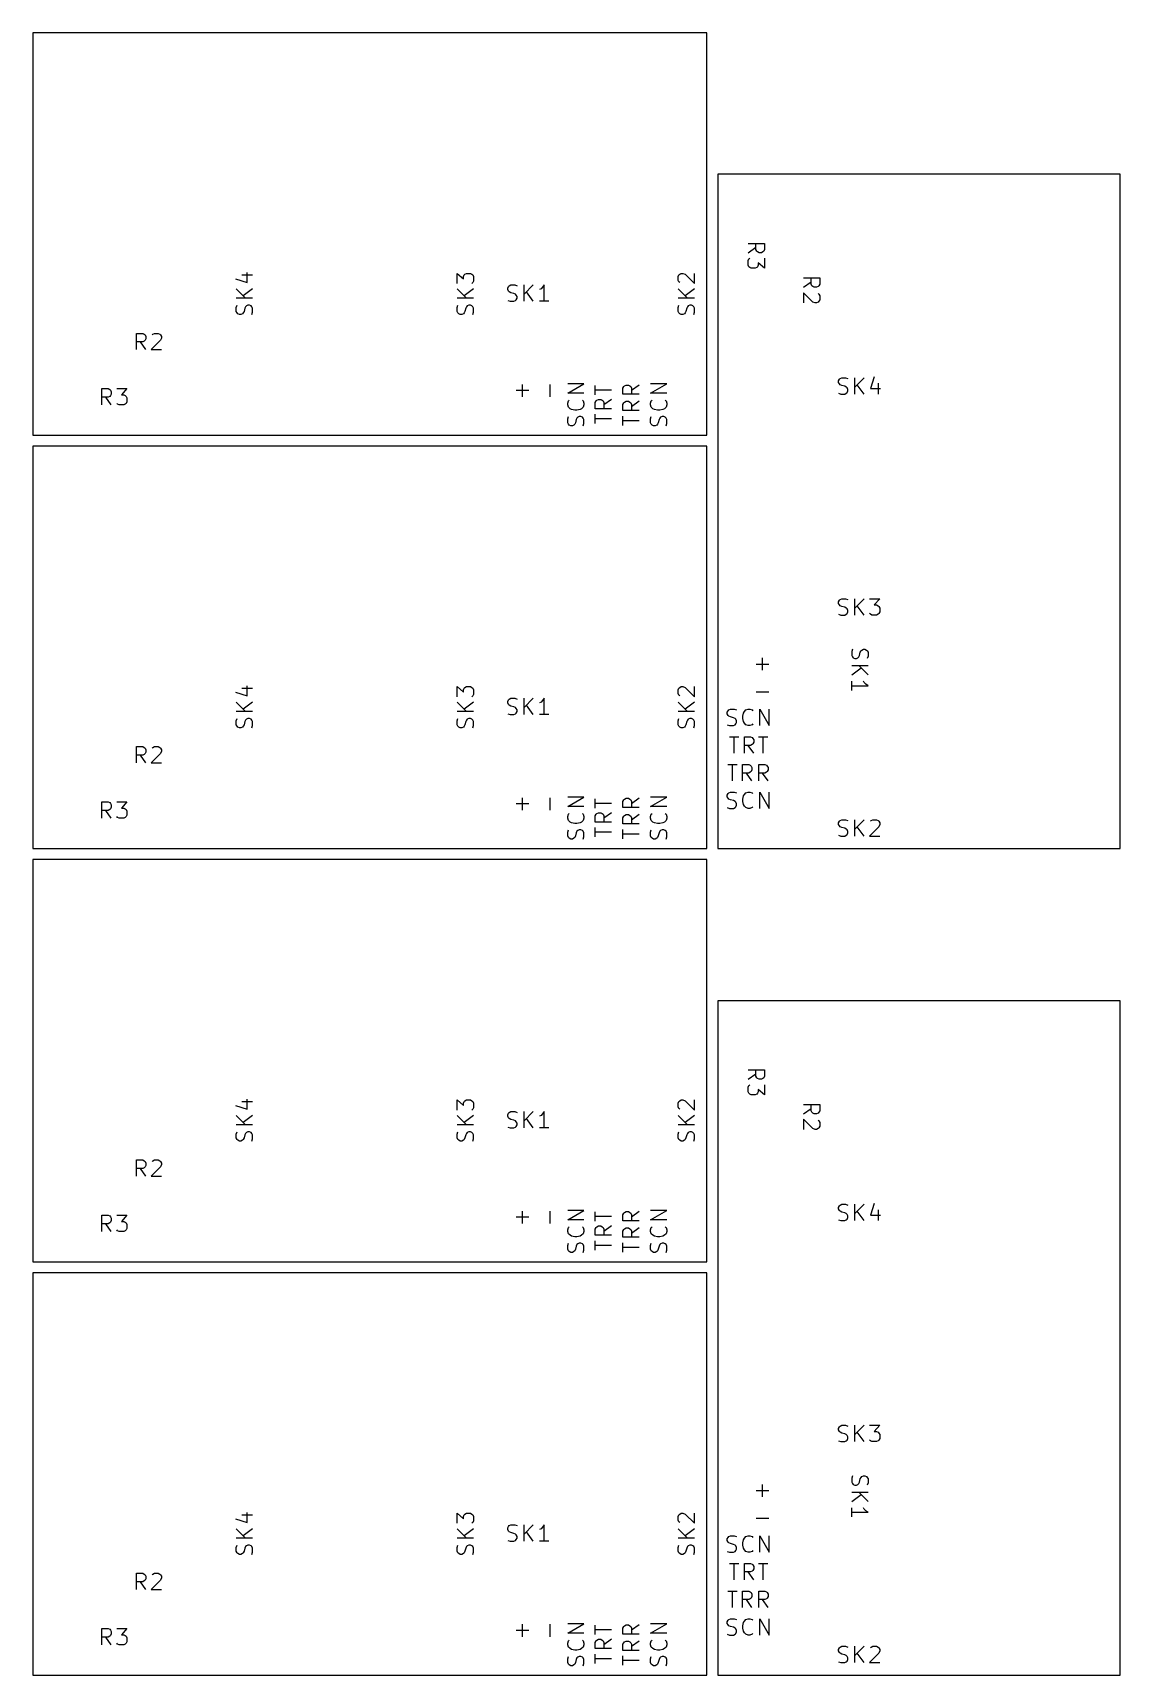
# Model space of a CAD drawing. Extents: x 0 to 100, y 0 to 151.
import ezdxf

# ---------------------------------------------------------------- set-up
doc = ezdxf.new("R2010")
doc.units = 0
doc.layers.add('BLACK', color=7, linetype='Continuous')

msp = doc.modelspace()

# ---------------------------------------------------------------- linework, layer by layer
at = {"layer": 'BLACK', "linetype": 'Continuous'}
for p, q in [((62, 151), (0, 151)), ((0, 151), (0, 114)), ((62, 114), (62, 151)), ((63, 138), (63, 76)), ((100, 138), (63, 138)), ((100, 76), (100, 138)), ((65.7914, 131.6421), (67.2914, 131.6421)), ((66.5057, 131.0707), (66.5057, 131.6421)), ((67.2914, 131.6421), (67.2914, 131.0707)), ((65.7914, 130.785), (66.5057, 131.285)), ((65.7914, 130.0707), (65.8629, 130.2136)), ((65.7914, 129.6421), (65.7914, 130.0707)), ((65.8629, 130.2136), (65.9343, 130.285)), ((66.5771, 130.9279), (66.5057, 131.0707)), ((66.6486, 130.8564), (66.5771, 130.9279)), ((66.7914, 130.785), (66.6486, 130.8564)), ((67.0057, 130.785), (66.7914, 130.785)), ((67.1486, 130.8564), (67.0057, 130.785)), ((67.22, 130.9279), (67.1486, 130.8564)), ((67.2914, 131.0707), (67.22, 130.9279)), ((67.2914, 130.285), (67.2914, 129.3564)), ((18.6371, 128.3879), (19.7086, 128.0307)), ((19.2086, 128.745), (20.2086, 128.745)), ((19.7086, 128.0307), (19.7086, 128.9593)), ((39.0286, 127.9593), (39.0286, 128.8879)), ((39.0286, 128.8879), (39.6, 128.3879)), ((39.6, 128.6021), (39.6714, 128.745)), ((39.6, 128.3879), (39.6, 128.6021)), ((39.6714, 128.745), (39.7429, 128.8164)), ((39.7429, 128.8164), (39.8857, 128.8879)), ((39.8857, 128.8879), (40.2429, 128.8879)), ((40.2429, 128.8879), (40.3857, 128.8164)), ((40.3857, 128.8164), (40.4571, 128.745)), ((40.4571, 128.745), (40.5286, 128.6021)), ((40.5286, 128.6021), (40.5286, 128.1736)), ((59.3486, 128.6021), (59.42, 128.745)), ((59.3486, 128.245), (59.3486, 128.6021)), ((59.42, 128.745), (59.4914, 128.8164)), ((59.4914, 128.8164), (59.6343, 128.8879)), ((59.6343, 128.8879), (59.7771, 128.8879)), ((59.7771, 128.8879), (59.9914, 128.8164)), ((59.9914, 128.8164), (60.8486, 127.9593)), ((60.8486, 127.9593), (60.8486, 128.8879)), ((65.8629, 129.4993), (65.7914, 129.6421)), ((65.9343, 129.4279), (65.8629, 129.4993)), ((66.0771, 129.3564), (65.9343, 129.4279)), ((66.4343, 129.3564), (66.0771, 129.3564)), ((66.5771, 129.4279), (66.4343, 129.3564)), ((66.6486, 129.4993), (66.5771, 129.4279)), ((66.72, 129.6421), (66.6486, 129.4993)), ((67.2914, 129.3564), (66.72, 129.8564)), ((66.72, 129.8564), (66.72, 129.6421)), ((70.871, 128.4671), (72.371, 128.4671)), ((71.586, 127.8957), (71.586, 128.4671)), ((72.371, 128.4671), (72.371, 127.8957)), ((18.7086, 127.4593), (19.5657, 126.6021)), ((20.2086, 127.4593), (19.3514, 126.8164)), ((39.0286, 127.4593), (39.8857, 126.6021)), ((40.5286, 127.4593), (39.6714, 126.8164)), ((40.4571, 128.0307), (40.3857, 127.9593)), ((40.5286, 128.1736), (40.4571, 128.0307)), ((43.6721, 127.5307), (43.7436, 127.6736)), ((43.6721, 127.3879), (43.6721, 127.5307)), ((43.7436, 127.245), (43.6721, 127.3879)), ((43.7436, 127.6736), (43.815, 127.745)), ((43.815, 127.1736), (43.7436, 127.245)), ((43.815, 127.745), (43.9579, 127.8164)), ((43.9579, 127.1021), (43.815, 127.1736)), ((43.9579, 127.8164), (44.315, 127.8164)), ((44.2436, 127.0307), (43.9579, 127.1021)), ((44.3864, 126.9593), (44.2436, 127.0307)), ((44.315, 127.8164), (44.5293, 127.745)), ((44.4579, 126.8879), (44.3864, 126.9593)), ((44.5293, 126.745), (44.4579, 126.8879)), ((45.1721, 126.3164), (45.1721, 127.8164)), ((46.0293, 127.8164), (45.1721, 126.9593)), ((46.0293, 126.3164), (45.3864, 127.1736)), ((46.7436, 127.4593), (46.6007, 127.3879)), ((46.8864, 127.6021), (46.7436, 127.4593)), ((47.0293, 127.8164), (46.8864, 127.6021)), ((47.0293, 126.3164), (47.0293, 127.8164)), ((59.42, 128.1021), (59.3486, 128.245)), ((59.3486, 127.4593), (60.2057, 126.6021)), ((59.4914, 128.0307), (59.42, 128.1021)), ((60.8486, 127.4593), (59.9914, 126.8164)), ((70.871, 127.61), (71.586, 128.11)), ((71.729, 126.2529), (70.871, 127.11)), ((70.871, 127.11), (70.871, 126.1814)), ((71.657, 127.7529), (71.586, 127.8957)), ((71.729, 127.6814), (71.657, 127.7529)), ((71.871, 127.61), (71.729, 127.6814)), ((72.086, 127.61), (71.871, 127.61)), ((72.229, 127.6814), (72.086, 127.61)), ((72.3, 127.7529), (72.229, 127.6814)), ((72.229, 127.0386), (72.3, 126.9671)), ((72.371, 127.8957), (72.3, 127.7529)), ((72.3, 126.9671), (72.371, 126.8243)), ((20.2086, 126.6021), (18.7086, 126.6021)), ((18.7086, 125.745), (18.78, 125.9593)), ((18.7086, 125.3879), (18.7086, 125.745)), ((18.78, 125.245), (18.7086, 125.3879)), ((19.4229, 125.3879), (19.3514, 125.245)), ((19.4943, 125.6736), (19.4229, 125.3879)), ((19.5657, 125.8164), (19.4943, 125.6736)), ((19.6371, 125.8879), (19.5657, 125.8164)), ((19.78, 125.9593), (19.6371, 125.8879)), ((19.9229, 125.9593), (19.78, 125.9593)), ((20.0657, 125.8879), (19.9229, 125.9593)), ((20.1371, 125.8164), (20.0657, 125.8879)), ((20.2086, 125.6736), (20.1371, 125.8164)), ((20.2086, 125.3164), (20.2086, 125.6736)), ((40.5286, 126.6021), (39.0286, 126.6021)), ((39.0286, 125.745), (39.1, 125.9593)), ((39.0286, 125.3879), (39.0286, 125.745)), ((39.1, 125.245), (39.0286, 125.3879)), ((39.7429, 125.3879), (39.6714, 125.245)), ((39.8143, 125.6736), (39.7429, 125.3879)), ((39.8857, 125.8164), (39.8143, 125.6736)), ((39.9571, 125.8879), (39.8857, 125.8164)), ((40.1, 125.9593), (39.9571, 125.8879)), ((40.2429, 125.9593), (40.1, 125.9593)), ((40.3857, 125.8879), (40.2429, 125.9593)), ((40.4571, 125.8164), (40.3857, 125.8879)), ((40.5286, 125.6736), (40.4571, 125.8164)), ((40.5286, 125.3164), (40.5286, 125.6736)), ((43.6721, 126.3879), (43.8864, 126.3164)), ((43.8864, 126.3164), (44.2436, 126.3164)), ((44.2436, 126.3164), (44.3864, 126.3879)), ((44.3864, 126.3879), (44.4579, 126.4593)), ((44.4579, 126.4593), (44.5293, 126.6021)), ((44.5293, 126.6021), (44.5293, 126.745)), ((47.4579, 126.3164), (46.6007, 126.3164)), ((60.8486, 126.6021), (59.3486, 126.6021)), ((59.3486, 125.745), (59.42, 125.9593)), ((59.3486, 125.3879), (59.3486, 125.745)), ((59.42, 125.245), (59.3486, 125.3879)), ((60.0629, 125.3879), (59.9914, 125.245)), ((60.1343, 125.6736), (60.0629, 125.3879)), ((60.2057, 125.8164), (60.1343, 125.6736)), ((60.2771, 125.8879), (60.2057, 125.8164)), ((60.42, 125.9593), (60.2771, 125.8879)), ((60.5629, 125.9593), (60.42, 125.9593)), ((60.7057, 125.8879), (60.5629, 125.9593)), ((60.7771, 125.8164), (60.7057, 125.8879)), ((60.8486, 125.6736), (60.7771, 125.8164)), ((60.8486, 125.3164), (60.8486, 125.6736)), ((71.943, 126.1814), (71.729, 126.2529)), ((72.086, 126.1814), (71.943, 126.1814)), ((72.229, 126.2529), (72.086, 126.1814)), ((72.3, 126.3243), (72.229, 126.2529)), ((72.371, 126.4671), (72.3, 126.3243)), ((72.371, 126.8243), (72.371, 126.4671)), ((18.8514, 125.1736), (18.78, 125.245)), ((18.9943, 125.1021), (18.8514, 125.1736)), ((19.1371, 125.1021), (18.9943, 125.1021)), ((19.28, 125.1736), (19.1371, 125.1021)), ((19.3514, 125.245), (19.28, 125.1736)), ((20.1371, 125.1021), (20.2086, 125.3164)), ((39.1714, 125.1736), (39.1, 125.245)), ((39.3143, 125.1021), (39.1714, 125.1736)), ((39.4571, 125.1021), (39.3143, 125.1021)), ((39.6, 125.1736), (39.4571, 125.1021)), ((39.6714, 125.245), (39.6, 125.1736)), ((40.4571, 125.1021), (40.5286, 125.3164)), ((59.4914, 125.1736), (59.42, 125.245)), ((59.6343, 125.1021), (59.4914, 125.1736)), ((59.7771, 125.1021), (59.6343, 125.1021)), ((59.92, 125.1736), (59.7771, 125.1021)), ((59.9914, 125.245), (59.92, 125.1736)), ((60.7771, 125.1021), (60.8486, 125.3164)), ((9.5329, 121.8714), (9.5329, 123.3714)), ((9.5329, 123.3714), (10.1043, 123.3714)), ((10.1043, 122.5857), (9.5329, 122.5857)), ((10.39, 121.8714), (9.89, 122.5857)), ((10.1043, 123.3714), (10.2471, 123.3)), ((10.2471, 122.6571), (10.1043, 122.5857)), ((10.2471, 123.3), (10.3186, 123.2286)), ((10.3186, 122.7286), (10.2471, 122.6571)), ((10.3186, 123.2286), (10.39, 123.0857)), ((10.39, 122.8714), (10.3186, 122.7286)), ((10.39, 123.0857), (10.39, 122.8714)), ((11.7471, 122.7286), (10.89, 121.8714)), ((10.9614, 123.2286), (11.0329, 123.3)), ((11.0329, 123.3), (11.1757, 123.3714)), ((11.1757, 123.3714), (11.5329, 123.3714)), ((11.5329, 123.3714), (11.6757, 123.3)), ((11.6757, 123.3), (11.7471, 123.2286)), ((11.7471, 123.2286), (11.8186, 123.0857)), ((11.8186, 122.9429), (11.7471, 122.7286)), ((11.8186, 123.0857), (11.8186, 122.9429)), ((10.89, 121.8714), (11.8186, 121.8714)), ((74.245, 119.22), (74.388, 119.2914)), ((74.388, 119.2914), (74.745, 119.2914)), ((74.745, 119.2914), (74.959, 119.22)), ((75.602, 117.7914), (75.602, 119.2914)), ((76.459, 119.2914), (75.602, 118.4343)), ((77.388, 119.3629), (77.031, 118.2914)), ((6.3579, 116.7914), (6.3579, 118.2914)), ((6.3579, 118.2914), (6.9293, 118.2914)), ((6.9293, 118.2914), (7.0721, 118.22)), ((7.0721, 118.22), (7.1436, 118.1486)), ((7.1436, 118.1486), (7.215, 118.0057)), ((7.215, 117.7914), (7.1436, 117.6486)), ((7.215, 118.0057), (7.215, 117.7914)), ((7.715, 118.2914), (8.6436, 118.2914)), ((8.6436, 118.2914), (8.1436, 117.72)), ((45.6086, 118.105), (44.4657, 118.105)), ((45.0371, 117.5336), (45.0371, 118.6764)), ((47.5771, 117.5336), (47.5771, 118.6764)), ((49.1886, 117.8707), (50.6886, 118.7279)), ((50.6886, 118.7279), (49.1886, 118.7279)), ((50.6886, 117.8707), (49.1886, 117.8707)), ((51.7286, 117.7279), (51.7286, 118.585)), ((53.2286, 118.1564), (51.7286, 118.1564)), ((54.2686, 118.335), (54.34, 118.4779)), ((54.2686, 117.7636), (54.2686, 118.335)), ((54.34, 118.4779), (54.4114, 118.5493)), ((54.4114, 118.5493), (54.5543, 118.6207)), ((54.5543, 118.6207), (54.7686, 118.6207)), ((54.7686, 118.6207), (54.9114, 118.5493)), ((54.9114, 118.5493), (54.9829, 118.4779)), ((54.9829, 118.4779), (55.0543, 118.335)), ((55.7686, 118.6207), (55.0543, 118.1207)), ((55.0543, 118.335), (55.0543, 117.7636)), ((56.8086, 117.8707), (58.3086, 118.7279)), ((58.3086, 118.7279), (56.8086, 118.7279)), ((58.3086, 117.8707), (56.8086, 117.8707)), ((74.102, 119.0057), (74.174, 119.1486)), ((74.102, 118.8629), (74.102, 119.0057)), ((74.174, 118.72), (74.102, 118.8629)), ((74.102, 117.8629), (74.316, 117.7914)), ((74.174, 119.1486), (74.245, 119.22)), ((74.245, 118.6486), (74.174, 118.72)), ((74.388, 118.5771), (74.245, 118.6486)), ((74.316, 117.7914), (74.674, 117.7914)), ((74.674, 118.5057), (74.388, 118.5771)), ((74.816, 118.4343), (74.674, 118.5057)), ((74.674, 117.7914), (74.816, 117.8629)), ((74.888, 118.3629), (74.816, 118.4343)), ((74.816, 117.8629), (74.888, 117.9343)), ((74.959, 118.22), (74.888, 118.3629)), ((74.888, 117.9343), (74.959, 118.0771)), ((74.959, 118.0771), (74.959, 118.22)), ((76.459, 117.7914), (75.816, 118.6486)), ((77.031, 118.2914), (77.959, 118.2914)), ((77.745, 118.7914), (77.745, 117.7914)), ((6.9293, 117.5057), (6.3579, 117.5057)), ((7.215, 116.7914), (6.715, 117.5057)), ((7.0721, 117.5771), (6.9293, 117.5057)), ((7.1436, 117.6486), (7.0721, 117.5771)), ((7.7864, 116.8629), (7.715, 116.9343)), ((7.9293, 116.7914), (7.7864, 116.8629)), ((8.3579, 116.7914), (7.9293, 116.7914)), ((8.1436, 117.72), (8.3579, 117.72)), ((8.3579, 117.72), (8.5007, 117.6486)), ((8.5007, 116.8629), (8.3579, 116.7914)), ((8.5007, 117.6486), (8.5721, 117.5771)), ((8.5721, 116.9343), (8.5007, 116.8629)), ((8.5721, 117.5771), (8.6436, 117.4343)), ((8.6436, 117.0771), (8.5721, 116.9343)), ((8.6436, 117.4343), (8.6436, 117.0771)), ((49.1886, 116.9421), (49.26, 117.1564)), ((49.1886, 116.7993), (49.1886, 116.9421)), ((49.26, 116.585), (49.1886, 116.7993)), ((49.26, 117.1564), (49.3314, 117.2279)), ((49.4029, 116.4421), (49.26, 116.585)), ((49.5457, 116.3707), (49.4029, 116.4421)), ((49.8314, 116.2993), (49.5457, 116.3707)), ((50.0457, 116.2993), (49.8314, 116.2993)), ((50.3314, 116.3707), (50.0457, 116.2993)), ((50.4743, 116.4421), (50.3314, 116.3707)), ((50.6171, 116.585), (50.4743, 116.4421)), ((50.5457, 117.2279), (50.6171, 117.1564)), ((50.6171, 117.1564), (50.6886, 116.9421)), ((50.6886, 116.7993), (50.6171, 116.585)), ((50.6886, 116.9421), (50.6886, 116.7993)), ((51.7286, 117.0136), (51.8, 117.1564)), ((51.7286, 116.4421), (51.7286, 117.0136)), ((53.2286, 116.4421), (51.7286, 116.4421)), ((51.8, 117.1564), (51.8714, 117.2279)), ((51.8714, 117.2279), (52.0143, 117.2993)), ((52.0143, 117.2993), (52.2286, 117.2993)), ((52.2286, 117.2993), (52.3714, 117.2279)), ((52.3714, 117.2279), (52.4429, 117.1564)), ((52.4429, 117.1564), (52.5143, 117.0136)), ((53.2286, 117.2993), (52.5143, 116.7993)), ((52.5143, 117.0136), (52.5143, 116.4421)), ((55.7686, 117.7636), (54.2686, 117.7636)), ((54.2686, 116.835), (54.34, 116.9779)), ((54.2686, 116.2636), (54.2686, 116.835)), ((54.34, 116.9779), (54.4114, 117.0493)), ((54.4114, 117.0493), (54.5543, 117.1207)), ((54.5543, 117.1207), (54.7686, 117.1207)), ((54.7686, 117.1207), (54.9114, 117.0493)), ((54.9114, 117.0493), (54.9829, 116.9779)), ((54.9829, 116.9779), (55.0543, 116.835)), ((55.7686, 117.1207), (55.0543, 116.6207)), ((55.0543, 116.835), (55.0543, 116.2636)), ((56.8086, 116.9421), (56.88, 117.1564)), ((56.8086, 116.7993), (56.8086, 116.9421)), ((56.88, 116.585), (56.8086, 116.7993)), ((56.88, 117.1564), (56.9514, 117.2279)), ((57.0229, 116.4421), (56.88, 116.585)), ((57.1657, 116.3707), (57.0229, 116.4421)), ((57.4514, 116.2993), (57.1657, 116.3707)), ((57.6657, 116.2993), (57.4514, 116.2993)), ((57.9514, 116.3707), (57.6657, 116.2993)), ((58.0943, 116.4421), (57.9514, 116.3707)), ((58.2371, 116.585), (58.0943, 116.4421)), ((58.1657, 117.2279), (58.2371, 117.1564)), ((58.2371, 117.1564), (58.3086, 116.9421)), ((58.3086, 116.7993), (58.2371, 116.585)), ((58.3086, 116.9421), (58.3086, 116.7993)), ((49.1886, 115.5136), (49.26, 115.7279)), ((49.1886, 115.1564), (49.1886, 115.5136)), ((49.26, 115.0136), (49.1886, 115.1564)), ((49.3314, 114.9421), (49.26, 115.0136)), ((49.4743, 114.8707), (49.3314, 114.9421)), ((49.6171, 114.8707), (49.4743, 114.8707)), ((49.76, 114.9421), (49.6171, 114.8707)), ((49.8314, 115.0136), (49.76, 114.9421)), ((49.9029, 115.1564), (49.8314, 115.0136)), ((49.9743, 115.4421), (49.9029, 115.1564)), ((50.0457, 115.585), (49.9743, 115.4421)), ((50.1171, 115.6564), (50.0457, 115.585)), ((50.26, 115.7279), (50.1171, 115.6564)), ((50.4029, 115.7279), (50.26, 115.7279)), ((50.5457, 115.6564), (50.4029, 115.7279)), ((50.6171, 115.585), (50.5457, 115.6564)), ((50.6886, 115.4421), (50.6171, 115.585)), ((50.6171, 114.8707), (50.6886, 115.085)), ((50.6886, 115.085), (50.6886, 115.4421)), ((51.7286, 115.085), (51.7286, 115.9421)), ((53.2286, 115.5136), (51.7286, 115.5136)), ((55.7686, 116.2636), (54.2686, 116.2636)), ((54.2686, 114.9064), (54.2686, 115.7636)), ((55.7686, 115.335), (54.2686, 115.335)), ((56.8086, 115.5136), (56.88, 115.7279)), ((56.8086, 115.1564), (56.8086, 115.5136)), ((56.88, 115.0136), (56.8086, 115.1564)), ((56.9514, 114.9421), (56.88, 115.0136)), ((57.0943, 114.8707), (56.9514, 114.9421)), ((57.2371, 114.8707), (57.0943, 114.8707)), ((57.38, 114.9421), (57.2371, 114.8707)), ((57.4514, 115.0136), (57.38, 114.9421)), ((57.5229, 115.1564), (57.4514, 115.0136)), ((57.5943, 115.4421), (57.5229, 115.1564)), ((57.6657, 115.585), (57.5943, 115.4421)), ((57.7371, 115.6564), (57.6657, 115.585)), ((57.88, 115.7279), (57.7371, 115.6564)), ((58.0229, 115.7279), (57.88, 115.7279)), ((58.1657, 115.6564), (58.0229, 115.7279)), ((58.2371, 115.585), (58.1657, 115.6564)), ((58.3086, 115.4421), (58.2371, 115.585)), ((58.2371, 114.8707), (58.3086, 115.085)), ((58.3086, 115.085), (58.3086, 115.4421)), ((0, 114), (62, 114)), ((62, 113), (0, 113)), ((0, 113), (0, 76)), ((62, 76), (62, 113)), ((74.102, 98.6857), (74.174, 98.8286)), ((74.102, 98.5429), (74.102, 98.6857)), ((74.174, 98.4), (74.102, 98.5429)), ((74.174, 98.8286), (74.245, 98.9)), ((74.245, 98.3286), (74.174, 98.4)), ((74.245, 98.9), (74.388, 98.9714)), ((74.388, 98.2571), (74.245, 98.3286)), ((74.388, 98.9714), (74.745, 98.9714)), ((74.674, 98.1857), (74.388, 98.2571)), ((74.816, 98.1143), (74.674, 98.1857)), ((74.745, 98.9714), (74.959, 98.9)), ((75.602, 97.4714), (75.602, 98.9714)), ((76.459, 98.9714), (75.602, 98.1143)), ((76.459, 97.4714), (75.816, 98.3286)), ((76.959, 98.9714), (77.888, 98.9714)), ((77.888, 98.9714), (77.388, 98.4)), ((77.388, 98.4), (77.602, 98.4)), ((77.602, 98.4), (77.745, 98.3286)), ((77.745, 98.3286), (77.816, 98.2571)), ((77.816, 98.2571), (77.888, 98.1143)), ((74.102, 97.5429), (74.316, 97.4714)), ((74.316, 97.4714), (74.674, 97.4714)), ((74.674, 97.4714), (74.816, 97.5429)), ((74.888, 98.0429), (74.816, 98.1143)), ((74.816, 97.5429), (74.888, 97.6143)), ((74.959, 97.9), (74.888, 98.0429)), ((74.888, 97.6143), (74.959, 97.7571)), ((74.959, 97.7571), (74.959, 97.9)), ((77.031, 97.5429), (76.959, 97.6143)), ((77.174, 97.4714), (77.031, 97.5429)), ((77.602, 97.4714), (77.174, 97.4714)), ((77.745, 97.5429), (77.602, 97.4714)), ((77.816, 97.6143), (77.745, 97.5429)), ((77.888, 97.7571), (77.816, 97.6143)), ((77.888, 98.1143), (77.888, 97.7571)), ((75.388, 94.3279), (75.316, 94.1136)), ((75.316, 94.1136), (75.316, 93.7564)), ((75.316, 93.7564), (75.388, 93.6136)), ((75.959, 93.6136), (76.031, 93.7564)), ((76.031, 93.7564), (76.102, 94.0421)), ((76.102, 94.0421), (76.174, 94.185)), ((76.174, 94.185), (76.245, 94.2564)), ((76.245, 94.2564), (76.388, 94.3279)), ((76.388, 94.3279), (76.531, 94.3279)), ((76.531, 94.3279), (76.674, 94.2564)), ((76.674, 94.2564), (76.745, 94.185)), ((76.745, 94.185), (76.816, 94.0421)), ((76.816, 93.685), (76.745, 93.4707)), ((76.816, 94.0421), (76.816, 93.685)), ((66.5336, 92.9629), (67.6764, 92.9629)), ((67.105, 92.3914), (67.105, 93.5343)), ((75.316, 92.8279), (76.816, 92.8279)), ((75.316, 91.9707), (76.174, 92.6136)), ((75.388, 93.6136), (75.459, 93.5421)), ((75.459, 93.5421), (75.602, 93.4707)), ((75.602, 93.4707), (75.745, 93.4707)), ((75.745, 93.4707), (75.888, 93.5421)), ((75.888, 93.5421), (75.959, 93.6136)), ((76.816, 91.9707), (75.959, 92.8279)), ((19.2086, 90.745), (20.2086, 90.745)), ((19.7086, 90.0307), (19.7086, 90.9593)), ((39.0286, 89.9593), (39.0286, 90.8879)), ((39.0286, 90.8879), (39.6, 90.3879)), ((39.6, 90.6021), (39.6714, 90.745)), ((39.6, 90.3879), (39.6, 90.6021)), ((39.6714, 90.745), (39.7429, 90.8164)), ((39.7429, 90.8164), (39.8857, 90.8879)), ((39.8857, 90.8879), (40.2429, 90.8879)), ((40.2429, 90.8879), (40.3857, 90.8164)), ((40.3857, 90.8164), (40.4571, 90.745)), ((40.4571, 90.745), (40.5286, 90.6021)), ((40.5286, 90.6021), (40.5286, 90.1736)), ((59.3486, 90.6021), (59.42, 90.745)), ((59.3486, 90.245), (59.3486, 90.6021)), ((59.42, 90.745), (59.4914, 90.8164)), ((59.4914, 90.8164), (59.6343, 90.8879)), ((59.6343, 90.8879), (59.7771, 90.8879)), ((59.7771, 90.8879), (59.9914, 90.8164)), ((59.9914, 90.8164), (60.8486, 89.9593)), ((60.8486, 89.9593), (60.8486, 90.8879)), ((75.316, 90.5421), (75.316, 91.3993)), ((75.316, 90.9707), (76.816, 90.9707)), ((76.459, 91.2564), (76.388, 91.3993)), ((76.602, 91.1136), (76.459, 91.2564)), ((76.816, 90.9707), (76.602, 91.1136)), ((18.6371, 90.3879), (19.7086, 90.0307)), ((18.7086, 89.4593), (19.5657, 88.6021)), ((20.2086, 89.4593), (19.3514, 88.8164)), ((39.0286, 89.4593), (39.8857, 88.6021)), ((40.5286, 89.4593), (39.6714, 88.8164)), ((40.4571, 90.0307), (40.3857, 89.9593)), ((40.5286, 90.1736), (40.4571, 90.0307)), ((43.6721, 89.5307), (43.7436, 89.6736)), ((43.6721, 89.3879), (43.6721, 89.5307)), ((43.7436, 89.245), (43.6721, 89.3879)), ((43.7436, 89.6736), (43.815, 89.745)), ((43.815, 89.1736), (43.7436, 89.245)), ((43.815, 89.745), (43.9579, 89.8164)), ((43.9579, 89.1021), (43.815, 89.1736)), ((43.9579, 89.8164), (44.315, 89.8164)), ((44.2436, 89.0307), (43.9579, 89.1021)), ((44.315, 89.8164), (44.5293, 89.745)), ((45.1721, 88.3164), (45.1721, 89.8164)), ((46.0293, 89.8164), (45.1721, 88.9593)), ((46.0293, 88.3164), (45.3864, 89.1736)), ((46.7436, 89.4593), (46.6007, 89.3879)), ((46.8864, 89.6021), (46.7436, 89.4593)), ((47.0293, 89.8164), (46.8864, 89.6021)), ((47.0293, 88.3164), (47.0293, 89.8164)), ((59.42, 90.1021), (59.3486, 90.245)), ((59.3486, 89.4593), (60.2057, 88.6021)), ((59.4914, 90.0307), (59.42, 90.1021)), ((60.8486, 89.4593), (59.9914, 88.8164)), ((66.5336, 90.4229), (67.6764, 90.4229)), ((20.2086, 88.6021), (18.7086, 88.6021)), ((18.7086, 87.745), (18.78, 87.9593)), ((18.7086, 87.3879), (18.7086, 87.745)), ((19.4943, 87.6736), (19.4229, 87.3879)), ((19.5657, 87.8164), (19.4943, 87.6736)), ((19.6371, 87.8879), (19.5657, 87.8164)), ((19.78, 87.9593), (19.6371, 87.8879)), ((19.9229, 87.9593), (19.78, 87.9593)), ((20.0657, 87.8879), (19.9229, 87.9593)), ((20.1371, 87.8164), (20.0657, 87.8879)), ((20.2086, 87.6736), (20.1371, 87.8164)), ((20.2086, 87.3164), (20.2086, 87.6736)), ((40.5286, 88.6021), (39.0286, 88.6021)), ((39.0286, 87.745), (39.1, 87.9593)), ((39.0286, 87.3879), (39.0286, 87.745)), ((39.8143, 87.6736), (39.7429, 87.3879)), ((39.8857, 87.8164), (39.8143, 87.6736)), ((39.9571, 87.8879), (39.8857, 87.8164)), ((40.1, 87.9593), (39.9571, 87.8879)), ((40.2429, 87.9593), (40.1, 87.9593)), ((40.3857, 87.8879), (40.2429, 87.9593)), ((40.4571, 87.8164), (40.3857, 87.8879)), ((40.5286, 87.6736), (40.4571, 87.8164)), ((40.5286, 87.3164), (40.5286, 87.6736)), ((43.6721, 88.3879), (43.8864, 88.3164)), ((43.8864, 88.3164), (44.2436, 88.3164)), ((44.3864, 88.9593), (44.2436, 89.0307)), ((44.2436, 88.3164), (44.3864, 88.3879)), ((44.4579, 88.8879), (44.3864, 88.9593)), ((44.3864, 88.3879), (44.4579, 88.4593)), ((44.5293, 88.745), (44.4579, 88.8879)), ((44.4579, 88.4593), (44.5293, 88.6021)), ((44.5293, 88.6021), (44.5293, 88.745)), ((47.4579, 88.3164), (46.6007, 88.3164)), ((60.8486, 88.6021), (59.3486, 88.6021)), ((59.3486, 87.745), (59.42, 87.9593)), ((59.3486, 87.3879), (59.3486, 87.745)), ((60.1343, 87.6736), (60.0629, 87.3879)), ((60.2057, 87.8164), (60.1343, 87.6736)), ((60.2771, 87.8879), (60.2057, 87.8164)), ((60.42, 87.9593), (60.2771, 87.8879)), ((60.5629, 87.9593), (60.42, 87.9593)), ((60.7057, 87.8879), (60.5629, 87.9593)), ((60.7771, 87.8164), (60.7057, 87.8879)), ((60.8486, 87.6736), (60.7771, 87.8164)), ((60.8486, 87.3164), (60.8486, 87.6736)), ((63.8707, 88.5257), (63.9421, 88.6686)), ((63.8707, 88.3829), (63.8707, 88.5257)), ((63.9421, 88.24), (63.8707, 88.3829)), ((63.9421, 88.6686), (64.0136, 88.74)), ((64.0136, 88.1686), (63.9421, 88.24)), ((64.0136, 88.74), (64.1564, 88.8114)), ((64.1564, 88.0971), (64.0136, 88.1686)), ((64.1564, 88.8114), (64.5136, 88.8114)), ((64.4421, 88.0257), (64.1564, 88.0971)), ((64.585, 87.9543), (64.4421, 88.0257)), ((64.5136, 88.8114), (64.7279, 88.74)), ((64.6564, 87.8829), (64.585, 87.9543)), ((64.7279, 87.74), (64.6564, 87.8829)), ((64.6564, 87.4543), (64.7279, 87.5971)), ((64.7279, 87.5971), (64.7279, 87.74)), ((65.2993, 88.1686), (65.3707, 88.4543)), ((65.2993, 87.9543), (65.2993, 88.1686)), ((65.3707, 87.6686), (65.2993, 87.9543)), ((65.3707, 88.4543), (65.4421, 88.5971)), ((65.4421, 87.5257), (65.3707, 87.6686)), ((65.4421, 88.5971), (65.585, 88.74)), ((65.585, 88.74), (65.7993, 88.8114)), ((65.7993, 88.8114), (65.9421, 88.8114)), ((65.9421, 88.8114), (66.1564, 88.74)), ((66.1564, 88.74), (66.2279, 88.6686)), ((66.8707, 87.3114), (66.8707, 88.8114)), ((66.8707, 88.8114), (67.7279, 87.3114)), ((67.7279, 87.3114), (67.7279, 88.8114)), ((18.78, 87.245), (18.7086, 87.3879)), ((18.8514, 87.1736), (18.78, 87.245)), ((18.9943, 87.1021), (18.8514, 87.1736)), ((19.1371, 87.1021), (18.9943, 87.1021)), ((19.28, 87.1736), (19.1371, 87.1021)), ((19.3514, 87.245), (19.28, 87.1736)), ((19.4229, 87.3879), (19.3514, 87.245)), ((20.1371, 87.1021), (20.2086, 87.3164)), ((39.1, 87.245), (39.0286, 87.3879)), ((39.1714, 87.1736), (39.1, 87.245)), ((39.3143, 87.1021), (39.1714, 87.1736)), ((39.4571, 87.1021), (39.3143, 87.1021)), ((39.6, 87.1736), (39.4571, 87.1021)), ((39.6714, 87.245), (39.6, 87.1736)), ((39.7429, 87.3879), (39.6714, 87.245)), ((40.4571, 87.1021), (40.5286, 87.3164)), ((59.42, 87.245), (59.3486, 87.3879)), ((59.4914, 87.1736), (59.42, 87.245)), ((59.6343, 87.1021), (59.4914, 87.1736)), ((59.7771, 87.1021), (59.6343, 87.1021)), ((59.92, 87.1736), (59.7771, 87.1021)), ((59.9914, 87.245), (59.92, 87.1736)), ((60.0629, 87.3879), (59.9914, 87.245)), ((60.7771, 87.1021), (60.8486, 87.3164)), ((63.8707, 87.3829), (64.085, 87.3114)), ((64.085, 87.3114), (64.4421, 87.3114)), ((64.085, 86.2714), (64.9421, 86.2714)), ((64.4421, 87.3114), (64.585, 87.3829)), ((64.5136, 84.7714), (64.5136, 86.2714)), ((64.585, 87.3829), (64.6564, 87.4543)), ((65.585, 87.3829), (65.4421, 87.5257)), ((65.4421, 84.7714), (65.4421, 86.2714)), ((65.4421, 86.2714), (66.0136, 86.2714)), ((65.7993, 87.3114), (65.585, 87.3829)), ((65.9421, 87.3114), (65.7993, 87.3114)), ((66.1564, 87.3829), (65.9421, 87.3114)), ((66.0136, 86.2714), (66.1564, 86.2)), ((66.2279, 87.4543), (66.1564, 87.3829)), ((66.1564, 86.2), (66.2279, 86.1286)), ((66.2279, 86.1286), (66.2993, 85.9857)), ((66.7279, 86.2714), (67.585, 86.2714)), ((67.1564, 84.7714), (67.1564, 86.2714)), ((9.5329, 83.8714), (9.5329, 85.3714)), ((9.5329, 85.3714), (10.1043, 85.3714)), ((10.1043, 84.5857), (9.5329, 84.5857)), ((10.39, 83.8714), (9.89, 84.5857)), ((10.1043, 85.3714), (10.2471, 85.3)), ((10.2471, 84.6571), (10.1043, 84.5857)), ((10.2471, 85.3), (10.3186, 85.2286)), ((10.3186, 84.7286), (10.2471, 84.6571)), ((10.3186, 85.2286), (10.39, 85.0857)), ((10.39, 84.8714), (10.3186, 84.7286)), ((10.39, 85.0857), (10.39, 84.8714)), ((11.7471, 84.7286), (10.89, 83.8714)), ((10.9614, 85.2286), (11.0329, 85.3)), ((11.0329, 85.3), (11.1757, 85.3714)), ((11.1757, 85.3714), (11.5329, 85.3714)), ((11.5329, 85.3714), (11.6757, 85.3)), ((11.6757, 85.3), (11.7471, 85.2286)), ((11.7471, 85.2286), (11.8186, 85.0857)), ((11.8186, 84.9429), (11.7471, 84.7286)), ((11.8186, 85.0857), (11.8186, 84.9429)), ((66.0136, 85.4857), (65.4421, 85.4857)), ((66.2993, 84.7714), (65.7993, 85.4857)), ((66.1564, 85.5571), (66.0136, 85.4857)), ((66.2279, 85.6286), (66.1564, 85.5571)), ((66.2993, 85.7714), (66.2279, 85.6286)), ((66.2993, 85.9857), (66.2993, 85.7714)), ((10.89, 83.8714), (11.8186, 83.8714)), ((63.9064, 83.7314), (64.7636, 83.7314)), ((64.335, 82.2314), (64.335, 83.7314)), ((65.2636, 82.2314), (65.2636, 83.7314)), ((65.2636, 83.7314), (65.835, 83.7314)), ((65.835, 83.7314), (65.9779, 83.66)), ((65.9779, 83.66), (66.0493, 83.5886)), ((66.0493, 83.0886), (65.9779, 83.0171)), ((66.0493, 83.5886), (66.1207, 83.4457)), ((66.1207, 83.2314), (66.0493, 83.0886)), ((66.1207, 83.4457), (66.1207, 83.2314)), ((66.7636, 82.2314), (66.7636, 83.7314)), ((66.7636, 83.7314), (67.335, 83.7314)), ((67.335, 83.7314), (67.4779, 83.66)), ((67.4779, 83.66), (67.5493, 83.5886)), ((67.5493, 83.0886), (67.4779, 83.0171)), ((67.5493, 83.5886), (67.6207, 83.4457)), ((67.6207, 83.2314), (67.5493, 83.0886)), ((67.6207, 83.4457), (67.6207, 83.2314)), ((65.835, 82.9457), (65.2636, 82.9457)), ((66.1207, 82.2314), (65.6207, 82.9457)), ((65.9779, 83.0171), (65.835, 82.9457)), ((67.335, 82.9457), (66.7636, 82.9457)), ((67.6207, 82.2314), (67.1207, 82.9457)), ((67.4779, 83.0171), (67.335, 82.9457)), ((6.3579, 78.791), (6.3579, 80.2914)), ((6.3579, 80.2914), (6.9293, 80.2914)), ((6.9293, 80.2914), (7.0721, 80.22)), ((7.0721, 80.22), (7.1436, 80.1486)), ((7.1436, 80.1486), (7.215, 80.0057)), ((7.715, 80.2914), (8.6436, 80.2914)), ((8.6436, 80.2914), (8.1436, 79.72)), ((45.6086, 80.105), (44.4657, 80.105)), ((45.0371, 79.534), (45.0371, 80.6764)), ((47.5771, 79.534), (47.5771, 80.6764)), ((49.1886, 79.871), (50.6886, 80.7279)), ((50.6886, 80.7279), (49.1886, 80.7279)), ((51.7286, 79.728), (51.7286, 80.585)), ((53.2286, 80.1564), (51.7286, 80.1564)), ((54.2686, 80.335), (54.34, 80.4779)), ((54.2686, 79.764), (54.2686, 80.335)), ((54.34, 80.4779), (54.4114, 80.5493)), ((54.4114, 80.5493), (54.5543, 80.6207)), ((54.5543, 80.6207), (54.7686, 80.6207)), ((54.7686, 80.6207), (54.9114, 80.5493)), ((54.9114, 80.5493), (54.9829, 80.4779)), ((54.9829, 80.4779), (55.0543, 80.335)), ((55.7686, 80.6207), (55.0543, 80.1207)), ((55.0543, 80.335), (55.0543, 79.764)), ((56.8086, 79.871), (58.3086, 80.7279)), ((58.3086, 80.7279), (56.8086, 80.7279)), ((63.8707, 80.9057), (63.9421, 81.0486)), ((63.8707, 80.7629), (63.8707, 80.9057)), ((63.9421, 80.62), (63.8707, 80.7629)), ((63.9421, 81.0486), (64.0136, 81.12)), ((64.0136, 80.5486), (63.9421, 80.62)), ((64.0136, 81.12), (64.1564, 81.1914)), ((64.1564, 80.4771), (64.0136, 80.5486)), ((64.1564, 81.1914), (64.5136, 81.1914)), ((64.4421, 80.4057), (64.1564, 80.4771)), ((64.585, 80.3343), (64.4421, 80.4057)), ((64.5136, 81.1914), (64.7279, 81.12)), ((64.6564, 80.2629), (64.585, 80.3343)), ((64.7279, 80.12), (64.6564, 80.2629)), ((64.7279, 79.977), (64.7279, 80.12)), ((65.2993, 80.5486), (65.3707, 80.8343)), ((65.2993, 80.3343), (65.2993, 80.5486)), ((65.3707, 80.0486), (65.2993, 80.3343)), ((65.3707, 80.8343), (65.4421, 80.9771)), ((65.4421, 79.906), (65.3707, 80.0486)), ((65.4421, 80.9771), (65.585, 81.12)), ((65.585, 81.12), (65.7993, 81.1914)), ((65.7993, 81.1914), (65.9421, 81.1914)), ((65.9421, 81.1914), (66.1564, 81.12)), ((66.1564, 81.12), (66.2279, 81.0486)), ((66.8707, 79.691), (66.8707, 81.1914)), ((66.8707, 81.1914), (67.7279, 79.691)), ((67.7279, 79.691), (67.7279, 81.1914)), ((6.9293, 79.506), (6.3579, 79.506)), ((7.215, 78.791), (6.715, 79.506)), ((7.0721, 79.577), (6.9293, 79.506)), ((7.1436, 79.649), (7.0721, 79.577)), ((7.215, 79.791), (7.1436, 79.649)), ((7.215, 80.0057), (7.215, 79.791)), ((7.7864, 78.863), (7.715, 78.934)), ((7.9293, 78.791), (7.7864, 78.863)), ((8.3579, 78.791), (7.9293, 78.791)), ((8.1436, 79.72), (8.3579, 79.72)), ((8.3579, 79.72), (8.5007, 79.649)), ((8.5007, 78.863), (8.3579, 78.791)), ((8.5007, 79.649), (8.5721, 79.577)), ((8.5721, 78.934), (8.5007, 78.863)), ((8.5721, 79.577), (8.6436, 79.434)), ((8.6436, 79.077), (8.5721, 78.934)), ((8.6436, 79.434), (8.6436, 79.077)), ((50.6886, 79.871), (49.1886, 79.871)), ((49.1886, 78.942), (49.26, 79.156)), ((49.1886, 78.799), (49.1886, 78.942)), ((49.26, 78.585), (49.1886, 78.799)), ((49.26, 79.156), (49.3314, 79.228)), ((49.4029, 78.442), (49.26, 78.585)), ((50.6171, 78.585), (50.4743, 78.442)), ((50.5457, 79.228), (50.6171, 79.156)), ((50.6171, 79.156), (50.6886, 78.942)), ((50.6886, 78.799), (50.6171, 78.585)), ((50.6886, 78.942), (50.6886, 78.799)), ((51.7286, 79.014), (51.8, 79.156)), ((51.7286, 78.442), (51.7286, 79.014)), ((51.8, 79.156), (51.8714, 79.228)), ((51.8714, 79.228), (52.0143, 79.299)), ((52.0143, 79.299), (52.2286, 79.299)), ((52.2286, 79.299), (52.3714, 79.228)), ((52.3714, 79.228), (52.4429, 79.156)), ((52.4429, 79.156), (52.5143, 79.014)), ((53.2286, 79.299), (52.5143, 78.799)), ((52.5143, 79.014), (52.5143, 78.442)), ((55.7686, 79.764), (54.2686, 79.764)), ((54.2686, 78.835), (54.34, 78.978)), ((54.2686, 78.264), (54.2686, 78.835)), ((54.34, 78.978), (54.4114, 79.049)), ((54.4114, 79.049), (54.5543, 79.121)), ((54.5543, 79.121), (54.7686, 79.121)), ((54.7686, 79.121), (54.9114, 79.049)), ((54.9114, 79.049), (54.9829, 78.978)), ((54.9829, 78.978), (55.0543, 78.835)), ((55.7686, 79.121), (55.0543, 78.621)), ((55.0543, 78.835), (55.0543, 78.264)), ((58.3086, 79.871), (56.8086, 79.871)), ((56.8086, 78.942), (56.88, 79.156)), ((56.8086, 78.799), (56.8086, 78.942)), ((56.88, 78.585), (56.8086, 78.799)), ((56.88, 79.156), (56.9514, 79.228)), ((57.0229, 78.442), (56.88, 78.585)), ((58.2371, 78.585), (58.0943, 78.442)), ((58.1657, 79.228), (58.2371, 79.156)), ((58.2371, 79.156), (58.3086, 78.942)), ((58.3086, 78.799), (58.2371, 78.585)), ((58.3086, 78.942), (58.3086, 78.799)), ((63.8707, 79.763), (64.085, 79.691)), ((64.085, 79.691), (64.4421, 79.691)), ((64.4421, 79.691), (64.585, 79.763)), ((64.585, 79.763), (64.6564, 79.834)), ((64.6564, 79.834), (64.7279, 79.977)), ((65.585, 79.763), (65.4421, 79.906)), ((65.7993, 79.691), (65.585, 79.763)), ((65.9421, 79.691), (65.7993, 79.691)), ((66.1564, 79.763), (65.9421, 79.691)), ((66.2279, 79.834), (66.1564, 79.763)), ((74.174, 78.509), (74.245, 78.58)), ((74.245, 78.58), (74.388, 78.651)), ((74.388, 78.651), (74.745, 78.651)), ((74.745, 78.651), (74.959, 78.58)), ((75.602, 77.151), (75.602, 78.651)), ((76.459, 78.651), (75.602, 77.794)), ((77.031, 78.509), (77.102, 78.58)), ((77.102, 78.58), (77.245, 78.651)), ((77.245, 78.651), (77.602, 78.651)), ((77.602, 78.651), (77.745, 78.58)), ((77.745, 78.58), (77.816, 78.509)), ((49.1886, 77.514), (49.26, 77.728)), ((49.1886, 77.156), (49.1886, 77.514)), ((49.26, 77.014), (49.1886, 77.156)), ((49.3314, 76.942), (49.26, 77.014)), ((49.5457, 78.371), (49.4029, 78.442)), ((49.8314, 78.299), (49.5457, 78.371)), ((49.8314, 77.014), (49.76, 76.942)), ((50.0457, 78.299), (49.8314, 78.299)), ((49.9029, 77.156), (49.8314, 77.014)), ((49.9743, 77.442), (49.9029, 77.156)), ((50.0457, 77.585), (49.9743, 77.442)), ((50.3314, 78.371), (50.0457, 78.299)), ((50.1171, 77.656), (50.0457, 77.585)), ((50.26, 77.728), (50.1171, 77.656)), ((50.4029, 77.728), (50.26, 77.728)), ((50.4743, 78.442), (50.3314, 78.371)), ((50.5457, 77.656), (50.4029, 77.728)), ((50.6171, 77.585), (50.5457, 77.656)), ((50.6886, 77.442), (50.6171, 77.585)), ((50.6171, 76.871), (50.6886, 77.085)), ((50.6886, 77.085), (50.6886, 77.442)), ((53.2286, 78.442), (51.7286, 78.442)), ((51.7286, 77.085), (51.7286, 77.942)), ((53.2286, 77.514), (51.7286, 77.514)), ((55.7686, 78.264), (54.2686, 78.264)), ((54.2686, 76.906), (54.2686, 77.764)), ((55.7686, 77.335), (54.2686, 77.335)), ((56.8086, 77.514), (56.88, 77.728)), ((56.8086, 77.156), (56.8086, 77.514)), ((56.88, 77.014), (56.8086, 77.156)), ((56.9514, 76.942), (56.88, 77.014)), ((57.1657, 78.371), (57.0229, 78.442)), ((57.4514, 78.299), (57.1657, 78.371)), ((57.4514, 77.014), (57.38, 76.942)), ((57.6657, 78.299), (57.4514, 78.299)), ((57.5229, 77.156), (57.4514, 77.014)), ((57.5943, 77.442), (57.5229, 77.156)), ((57.6657, 77.585), (57.5943, 77.442)), ((57.9514, 78.371), (57.6657, 78.299)), ((57.7371, 77.656), (57.6657, 77.585)), ((57.88, 77.728), (57.7371, 77.656)), ((58.0229, 77.728), (57.88, 77.728)), ((58.0943, 78.442), (57.9514, 78.371)), ((58.1657, 77.656), (58.0229, 77.728)), ((58.2371, 77.585), (58.1657, 77.656)), ((58.3086, 77.442), (58.2371, 77.585)), ((58.2371, 76.871), (58.3086, 77.085)), ((58.3086, 77.085), (58.3086, 77.442)), ((74.102, 78.366), (74.174, 78.509)), ((74.102, 78.223), (74.102, 78.366)), ((74.174, 78.08), (74.102, 78.223)), ((74.102, 77.223), (74.316, 77.151)), ((74.245, 78.009), (74.174, 78.08)), ((74.388, 77.937), (74.245, 78.009)), ((74.316, 77.151), (74.674, 77.151)), ((74.674, 77.866), (74.388, 77.937)), ((74.816, 77.794), (74.674, 77.866)), ((74.674, 77.151), (74.816, 77.223)), ((74.888, 77.723), (74.816, 77.794)), ((74.816, 77.223), (74.888, 77.294)), ((74.959, 77.58), (74.888, 77.723)), ((74.888, 77.294), (74.959, 77.437)), ((74.959, 77.437), (74.959, 77.58)), ((76.459, 77.151), (75.816, 78.009)), ((77.816, 78.009), (76.959, 77.151)), ((76.959, 77.151), (77.888, 77.151)), ((77.816, 78.509), (77.888, 78.366)), ((77.888, 78.223), (77.816, 78.009)), ((77.888, 78.366), (77.888, 78.223)), ((0, 76), (62, 76)), ((49.4743, 76.871), (49.3314, 76.942)), ((49.6171, 76.871), (49.4743, 76.871)), ((49.76, 76.942), (49.6171, 76.871)), ((57.0943, 76.871), (56.9514, 76.942)), ((57.2371, 76.871), (57.0943, 76.871)), ((57.38, 76.942), (57.2371, 76.871)), ((63, 76), (100, 76)), ((62, 75), (0, 75)), ((0, 75), (0, 38)), ((62, 38), (62, 75)), ((63, 62), (63, 0)), ((100, 62), (63, 62)), ((100, 0), (100, 62)), ((65.7914, 55.642), (67.2914, 55.642)), ((65.7914, 54.785), (66.5057, 55.285)), ((66.5057, 55.071), (66.5057, 55.642)), ((66.5771, 54.928), (66.5057, 55.071)), ((66.6486, 54.856), (66.5771, 54.928)), ((66.7914, 54.785), (66.6486, 54.856)), ((67.0057, 54.785), (66.7914, 54.785)), ((67.1486, 54.856), (67.0057, 54.785)), ((67.22, 54.928), (67.1486, 54.856)), ((67.2914, 55.071), (67.22, 54.928)), ((67.2914, 55.642), (67.2914, 55.071)), ((19.7086, 52.031), (19.7086, 52.959)), ((39.0286, 51.959), (39.0286, 52.888)), ((39.0286, 52.888), (39.6, 52.388)), ((39.7429, 52.816), (39.8857, 52.888)), ((39.8857, 52.888), (40.2429, 52.888)), ((40.2429, 52.888), (40.3857, 52.816)), ((59.4914, 52.816), (59.6343, 52.888)), ((59.6343, 52.888), (59.7771, 52.888)), ((59.7771, 52.888), (59.9914, 52.816)), ((60.8486, 51.959), (60.8486, 52.888)), ((65.7914, 54.071), (65.8629, 54.214)), ((65.7914, 53.642), (65.7914, 54.071)), ((65.8629, 53.499), (65.7914, 53.642)), ((65.8629, 54.214), (65.9343, 54.285)), ((65.9343, 53.428), (65.8629, 53.499)), ((66.0771, 53.356), (65.9343, 53.428)), ((66.4343, 53.356), (66.0771, 53.356)), ((66.5771, 53.428), (66.4343, 53.356)), ((66.6486, 53.499), (66.5771, 53.428)), ((66.72, 53.642), (66.6486, 53.499)), ((67.2914, 53.356), (66.72, 53.856)), ((66.72, 53.856), (66.72, 53.642)), ((67.2914, 54.285), (67.2914, 53.356)), ((18.6371, 52.388), (19.7086, 52.031)), ((18.7086, 51.459), (19.5657, 50.602)), ((19.2086, 52.745), (20.2086, 52.745)), ((20.2086, 51.459), (19.3514, 50.816)), ((39.0286, 51.459), (39.8857, 50.602)), ((39.6, 52.602), (39.6714, 52.745)), ((39.6, 52.388), (39.6, 52.602)), ((39.6714, 52.745), (39.7429, 52.816)), ((40.5286, 51.459), (39.6714, 50.816)), ((40.3857, 52.816), (40.4571, 52.745)), ((40.4571, 52.031), (40.3857, 51.959)), ((40.4571, 52.745), (40.5286, 52.602)), ((40.5286, 52.174), (40.4571, 52.031)), ((40.5286, 52.602), (40.5286, 52.174)), ((43.6721, 51.531), (43.7436, 51.674)), ((43.6721, 51.388), (43.6721, 51.531)), ((43.7436, 51.245), (43.6721, 51.388)), ((43.7436, 51.674), (43.815, 51.745)), ((43.815, 51.745), (43.9579, 51.816)), ((43.9579, 51.816), (44.315, 51.816)), ((44.315, 51.816), (44.5293, 51.745)), ((45.1721, 50.316), (45.1721, 51.816)), ((46.0293, 51.816), (45.1721, 50.959)), ((46.7436, 51.459), (46.6007, 51.388)), ((46.8864, 51.602), (46.7436, 51.459)), ((47.0293, 51.816), (46.8864, 51.602)), ((47.0293, 50.316), (47.0293, 51.816)), ((59.3486, 52.602), (59.42, 52.745)), ((59.3486, 52.245), (59.3486, 52.602)), ((59.42, 52.102), (59.3486, 52.245)), ((59.3486, 51.459), (60.2057, 50.602)), ((59.42, 52.745), (59.4914, 52.816)), ((59.4914, 52.031), (59.42, 52.102)), ((59.9914, 52.816), (60.8486, 51.959)), ((60.8486, 51.459), (59.9914, 50.816)), ((70.871, 52.467), (72.371, 52.467)), ((70.871, 51.61), (71.586, 52.11)), ((71.586, 51.896), (71.586, 52.467)), ((71.657, 51.753), (71.586, 51.896)), ((71.729, 51.681), (71.657, 51.753)), ((71.871, 51.61), (71.729, 51.681)), ((72.086, 51.61), (71.871, 51.61)), ((72.229, 51.681), (72.086, 51.61)), ((72.3, 51.753), (72.229, 51.681)), ((72.371, 51.896), (72.3, 51.753)), ((72.371, 52.467), (72.371, 51.896)), ((20.2086, 50.602), (18.7086, 50.602)), ((18.7086, 49.745), (18.78, 49.959)), ((19.6371, 49.888), (19.5657, 49.816)), ((19.78, 49.959), (19.6371, 49.888)), ((19.9229, 49.959), (19.78, 49.959)), ((20.0657, 49.888), (19.9229, 49.959)), ((20.1371, 49.816), (20.0657, 49.888)), ((40.5286, 50.602), (39.0286, 50.602)), ((39.0286, 49.745), (39.1, 49.959)), ((39.9571, 49.888), (39.8857, 49.816)), ((40.1, 49.959), (39.9571, 49.888)), ((40.2429, 49.959), (40.1, 49.959)), ((40.3857, 49.888), (40.2429, 49.959)), ((40.4571, 49.816), (40.3857, 49.888)), ((43.6721, 50.388), (43.8864, 50.316)), ((43.815, 51.174), (43.7436, 51.245)), ((43.9579, 51.102), (43.815, 51.174)), ((43.8864, 50.316), (44.2436, 50.316)), ((44.2436, 51.031), (43.9579, 51.102)), ((44.3864, 50.959), (44.2436, 51.031)), ((44.2436, 50.316), (44.3864, 50.388)), ((44.4579, 50.888), (44.3864, 50.959)), ((44.3864, 50.388), (44.4579, 50.459)), ((44.5293, 50.745), (44.4579, 50.888)), ((44.4579, 50.459), (44.5293, 50.602)), ((44.5293, 50.602), (44.5293, 50.745)), ((46.0293, 50.316), (45.3864, 51.174)), ((47.4579, 50.316), (46.6007, 50.316)), ((60.8486, 50.602), (59.3486, 50.602)), ((59.3486, 49.745), (59.42, 49.959)), ((60.2771, 49.888), (60.2057, 49.816)), ((60.42, 49.959), (60.2771, 49.888)), ((60.5629, 49.959), (60.42, 49.959)), ((60.7057, 49.888), (60.5629, 49.959)), ((60.7771, 49.816), (60.7057, 49.888)), ((71.729, 50.253), (70.871, 51.11)), ((70.871, 51.11), (70.871, 50.181)), ((71.943, 50.181), (71.729, 50.253)), ((72.086, 50.181), (71.943, 50.181)), ((72.229, 50.253), (72.086, 50.181)), ((72.229, 51.039), (72.3, 50.967)), ((72.3, 50.324), (72.229, 50.253)), ((72.3, 50.967), (72.371, 50.824)), ((72.371, 50.467), (72.3, 50.324)), ((72.371, 50.824), (72.371, 50.467)), ((18.7086, 49.388), (18.7086, 49.745)), ((18.78, 49.245), (18.7086, 49.388)), ((18.8514, 49.174), (18.78, 49.245)), ((18.9943, 49.102), (18.8514, 49.174)), ((19.1371, 49.102), (18.9943, 49.102)), ((19.28, 49.174), (19.1371, 49.102)), ((19.3514, 49.245), (19.28, 49.174)), ((19.4229, 49.388), (19.3514, 49.245)), ((19.4943, 49.674), (19.4229, 49.388)), ((19.5657, 49.816), (19.4943, 49.674)), ((20.2086, 49.674), (20.1371, 49.816)), ((20.1371, 49.102), (20.2086, 49.316)), ((20.2086, 49.316), (20.2086, 49.674)), ((39.0286, 49.388), (39.0286, 49.745)), ((39.1, 49.245), (39.0286, 49.388)), ((39.1714, 49.174), (39.1, 49.245)), ((39.3143, 49.102), (39.1714, 49.174)), ((39.4571, 49.102), (39.3143, 49.102)), ((39.6, 49.174), (39.4571, 49.102)), ((39.6714, 49.245), (39.6, 49.174)), ((39.7429, 49.388), (39.6714, 49.245)), ((39.8143, 49.674), (39.7429, 49.388)), ((39.8857, 49.816), (39.8143, 49.674)), ((40.5286, 49.674), (40.4571, 49.816)), ((40.4571, 49.102), (40.5286, 49.316)), ((40.5286, 49.316), (40.5286, 49.674)), ((59.3486, 49.388), (59.3486, 49.745)), ((59.42, 49.245), (59.3486, 49.388)), ((59.4914, 49.174), (59.42, 49.245)), ((59.6343, 49.102), (59.4914, 49.174)), ((59.7771, 49.102), (59.6343, 49.102)), ((59.92, 49.174), (59.7771, 49.102)), ((59.9914, 49.245), (59.92, 49.174)), ((60.0629, 49.388), (59.9914, 49.245)), ((60.1343, 49.674), (60.0629, 49.388)), ((60.2057, 49.816), (60.1343, 49.674)), ((60.8486, 49.674), (60.7771, 49.816)), ((60.7771, 49.102), (60.8486, 49.316)), ((60.8486, 49.316), (60.8486, 49.674)), ((9.5329, 45.871), (9.5329, 47.371)), ((9.5329, 47.371), (10.1043, 47.371)), ((10.1043, 47.371), (10.2471, 47.3)), ((10.2471, 47.3), (10.3186, 47.229)), ((10.3186, 47.229), (10.39, 47.086)), ((10.39, 46.871), (10.3186, 46.729)), ((10.39, 47.086), (10.39, 46.871)), ((10.9614, 47.229), (11.0329, 47.3)), ((11.0329, 47.3), (11.1757, 47.371)), ((11.1757, 47.371), (11.5329, 47.371)), ((11.5329, 47.371), (11.6757, 47.3)), ((11.6757, 47.3), (11.7471, 47.229)), ((11.7471, 47.229), (11.8186, 47.086)), ((11.8186, 46.943), (11.7471, 46.729)), ((11.8186, 47.086), (11.8186, 46.943)), ((10.1043, 46.586), (9.5329, 46.586)), ((10.39, 45.871), (9.89, 46.586)), ((10.2471, 46.657), (10.1043, 46.586)), ((10.3186, 46.729), (10.2471, 46.657)), ((11.7471, 46.729), (10.89, 45.871)), ((10.89, 45.871), (11.8186, 45.871)), ((6.3579, 40.791), (6.3579, 42.291)), ((6.3579, 42.291), (6.9293, 42.291)), ((6.9293, 42.291), (7.0721, 42.22)), ((7.715, 42.291), (8.6436, 42.291)), ((8.6436, 42.291), (8.1436, 41.72)), ((45.0371, 41.534), (45.0371, 42.676)), ((47.5771, 41.534), (47.5771, 42.676)), ((49.1886, 41.871), (50.6886, 42.728)), ((50.6886, 42.728), (49.1886, 42.728)), ((51.7286, 41.728), (51.7286, 42.585)), ((54.2686, 42.335), (54.34, 42.478)), ((54.2686, 41.764), (54.2686, 42.335)), ((54.34, 42.478), (54.4114, 42.549)), ((54.4114, 42.549), (54.5543, 42.621)), ((54.5543, 42.621), (54.7686, 42.621)), ((54.7686, 42.621), (54.9114, 42.549)), ((54.9114, 42.549), (54.9829, 42.478)), ((54.9829, 42.478), (55.0543, 42.335)), ((55.7686, 42.621), (55.0543, 42.121)), ((55.0543, 42.335), (55.0543, 41.764)), ((56.8086, 41.871), (58.3086, 42.728)), ((58.3086, 42.728), (56.8086, 42.728)), ((74.102, 43.006), (74.174, 43.149)), ((74.102, 42.863), (74.102, 43.006)), ((74.174, 42.72), (74.102, 42.863)), ((74.174, 43.149), (74.245, 43.22)), ((74.245, 42.649), (74.174, 42.72)), ((74.245, 43.22), (74.388, 43.291)), ((74.388, 42.577), (74.245, 42.649)), ((74.388, 43.291), (74.745, 43.291)), ((74.674, 42.506), (74.388, 42.577)), ((74.816, 42.434), (74.674, 42.506)), ((74.745, 43.291), (74.959, 43.22)), ((74.888, 42.363), (74.816, 42.434)), ((74.959, 42.22), (74.888, 42.363)), ((75.602, 41.791), (75.602, 43.291)), ((76.459, 43.291), (75.602, 42.434)), ((76.459, 41.791), (75.816, 42.649)), ((77.388, 43.363), (77.031, 42.291)), ((77.031, 42.291), (77.959, 42.291)), ((77.745, 42.791), (77.745, 41.791)), ((6.9293, 41.506), (6.3579, 41.506)), ((7.215, 40.791), (6.715, 41.506)), ((7.0721, 41.577), (6.9293, 41.506)), ((7.0721, 42.22), (7.1436, 42.149)), ((7.1436, 41.649), (7.0721, 41.577)), ((7.1436, 42.149), (7.215, 42.006)), ((7.215, 41.791), (7.1436, 41.649)), ((7.215, 42.006), (7.215, 41.791)), ((7.7864, 40.863), (7.715, 40.934)), ((7.9293, 40.791), (7.7864, 40.863)), ((8.3579, 40.791), (7.9293, 40.791)), ((8.1436, 41.72), (8.3579, 41.72)), ((8.3579, 41.72), (8.5007, 41.649)), ((8.5007, 40.863), (8.3579, 40.791)), ((8.5007, 41.649), (8.5721, 41.577)), ((8.5721, 40.934), (8.5007, 40.863)), ((8.5721, 41.577), (8.6436, 41.434)), ((8.6436, 41.077), (8.5721, 40.934)), ((8.6436, 41.434), (8.6436, 41.077)), ((45.6086, 42.105), (44.4657, 42.105)), ((50.6886, 41.871), (49.1886, 41.871)), ((49.1886, 40.942), (49.26, 41.156)), ((49.1886, 40.799), (49.1886, 40.942)), ((49.26, 40.585), (49.1886, 40.799)), ((49.26, 41.156), (49.3314, 41.228)), ((50.5457, 41.228), (50.6171, 41.156)), ((50.6171, 41.156), (50.6886, 40.942)), ((50.6886, 40.799), (50.6171, 40.585)), ((50.6886, 40.942), (50.6886, 40.799)), ((53.2286, 42.156), (51.7286, 42.156)), ((51.7286, 41.014), (51.8, 41.156)), ((51.7286, 40.442), (51.7286, 41.014)), ((51.8, 41.156), (51.8714, 41.228)), ((51.8714, 41.228), (52.0143, 41.299)), ((52.0143, 41.299), (52.2286, 41.299)), ((52.2286, 41.299), (52.3714, 41.228)), ((52.3714, 41.228), (52.4429, 41.156)), ((52.4429, 41.156), (52.5143, 41.014)), ((53.2286, 41.299), (52.5143, 40.799)), ((52.5143, 41.014), (52.5143, 40.442)), ((55.7686, 41.764), (54.2686, 41.764)), ((54.2686, 40.835), (54.34, 40.978)), ((54.2686, 40.264), (54.2686, 40.835)), ((54.34, 40.978), (54.4114, 41.049)), ((54.4114, 41.049), (54.5543, 41.121)), ((54.5543, 41.121), (54.7686, 41.121)), ((54.7686, 41.121), (54.9114, 41.049)), ((54.9114, 41.049), (54.9829, 40.978)), ((54.9829, 40.978), (55.0543, 40.835)), ((55.7686, 41.121), (55.0543, 40.621)), ((55.0543, 40.835), (55.0543, 40.264)), ((58.3086, 41.871), (56.8086, 41.871)), ((56.8086, 40.942), (56.88, 41.156)), ((56.8086, 40.799), (56.8086, 40.942)), ((56.88, 40.585), (56.8086, 40.799)), ((56.88, 41.156), (56.9514, 41.228)), ((58.1657, 41.228), (58.2371, 41.156)), ((58.2371, 41.156), (58.3086, 40.942)), ((58.3086, 40.799), (58.2371, 40.585)), ((58.3086, 40.942), (58.3086, 40.799)), ((74.102, 41.863), (74.316, 41.791)), ((74.316, 41.791), (74.674, 41.791)), ((74.674, 41.791), (74.816, 41.863)), ((74.816, 41.863), (74.888, 41.934)), ((74.888, 41.934), (74.959, 42.077)), ((74.959, 42.077), (74.959, 42.22)), ((49.1886, 39.514), (49.26, 39.728)), ((49.1886, 39.156), (49.1886, 39.514)), ((49.4029, 40.442), (49.26, 40.585)), ((49.5457, 40.371), (49.4029, 40.442)), ((49.8314, 40.299), (49.5457, 40.371)), ((50.0457, 40.299), (49.8314, 40.299)), ((49.9743, 39.442), (49.9029, 39.156)), ((50.0457, 39.585), (49.9743, 39.442)), ((50.3314, 40.371), (50.0457, 40.299)), ((50.1171, 39.656), (50.0457, 39.585)), ((50.26, 39.728), (50.1171, 39.656)), ((50.4029, 39.728), (50.26, 39.728)), ((50.4743, 40.442), (50.3314, 40.371)), ((50.5457, 39.656), (50.4029, 39.728)), ((50.6171, 40.585), (50.4743, 40.442)), ((50.6171, 39.585), (50.5457, 39.656)), ((50.6886, 39.442), (50.6171, 39.585)), ((50.6886, 39.085), (50.6886, 39.442)), ((53.2286, 40.442), (51.7286, 40.442)), ((51.7286, 39.085), (51.7286, 39.942)), ((53.2286, 39.514), (51.7286, 39.514)), ((55.7686, 40.264), (54.2686, 40.264)), ((54.2686, 38.906), (54.2686, 39.764)), ((55.7686, 39.335), (54.2686, 39.335)), ((56.8086, 39.514), (56.88, 39.728)), ((56.8086, 39.156), (56.8086, 39.514)), ((57.0229, 40.442), (56.88, 40.585)), ((57.1657, 40.371), (57.0229, 40.442)), ((57.4514, 40.299), (57.1657, 40.371)), ((57.6657, 40.299), (57.4514, 40.299)), ((57.5943, 39.442), (57.5229, 39.156)), ((57.6657, 39.585), (57.5943, 39.442)), ((57.9514, 40.371), (57.6657, 40.299)), ((57.7371, 39.656), (57.6657, 39.585)), ((57.88, 39.728), (57.7371, 39.656)), ((58.0229, 39.728), (57.88, 39.728)), ((58.0943, 40.442), (57.9514, 40.371)), ((58.1657, 39.656), (58.0229, 39.728)), ((58.2371, 40.585), (58.0943, 40.442)), ((58.2371, 39.585), (58.1657, 39.656)), ((58.3086, 39.442), (58.2371, 39.585)), ((58.3086, 39.085), (58.3086, 39.442)), ((0, 38), (62, 38)), ((49.26, 39.014), (49.1886, 39.156)), ((49.3314, 38.942), (49.26, 39.014)), ((49.4743, 38.871), (49.3314, 38.942)), ((49.6171, 38.871), (49.4743, 38.871)), ((49.76, 38.942), (49.6171, 38.871)), ((49.8314, 39.014), (49.76, 38.942)), ((49.9029, 39.156), (49.8314, 39.014)), ((50.6171, 38.871), (50.6886, 39.085)), ((56.88, 39.014), (56.8086, 39.156)), ((56.9514, 38.942), (56.88, 39.014)), ((57.0943, 38.871), (56.9514, 38.942)), ((57.2371, 38.871), (57.0943, 38.871)), ((57.38, 38.942), (57.2371, 38.871)), ((57.4514, 39.014), (57.38, 38.942)), ((57.5229, 39.156), (57.4514, 39.014)), ((58.2371, 38.871), (58.3086, 39.085)), ((0, 37), (0, 0)), ((62, 37), (0, 37)), ((62, 0), (62, 37)), ((74.102, 22.686), (74.174, 22.829)), ((74.102, 22.543), (74.102, 22.686)), ((74.174, 22.829), (74.245, 22.9)), ((74.245, 22.9), (74.388, 22.971)), ((74.388, 22.971), (74.745, 22.971)), ((74.745, 22.971), (74.959, 22.9)), ((75.602, 21.471), (75.602, 22.971)), ((76.459, 22.971), (75.602, 22.114)), ((76.959, 22.971), (77.888, 22.971)), ((77.888, 22.971), (77.388, 22.4)), ((74.174, 22.4), (74.102, 22.543)), ((74.102, 21.543), (74.316, 21.471)), ((74.245, 22.329), (74.174, 22.4)), ((74.388, 22.257), (74.245, 22.329)), ((74.316, 21.471), (74.674, 21.471)), ((74.674, 22.186), (74.388, 22.257)), ((74.816, 22.114), (74.674, 22.186)), ((74.674, 21.471), (74.816, 21.543)), ((74.888, 22.043), (74.816, 22.114)), ((74.816, 21.543), (74.888, 21.614)), ((74.959, 21.9), (74.888, 22.043)), ((74.888, 21.614), (74.959, 21.757)), ((74.959, 21.757), (74.959, 21.9)), ((76.459, 21.471), (75.816, 22.329)), ((77.031, 21.543), (76.959, 21.614)), ((77.174, 21.471), (77.031, 21.543)), ((77.602, 21.471), (77.174, 21.471)), ((77.388, 22.4), (77.602, 22.4)), ((77.602, 22.4), (77.745, 22.329)), ((77.745, 21.543), (77.602, 21.471)), ((77.745, 22.329), (77.816, 22.257)), ((77.816, 21.614), (77.745, 21.543)), ((77.816, 22.257), (77.888, 22.114)), ((77.888, 21.757), (77.816, 21.614)), ((77.888, 22.114), (77.888, 21.757)), ((75.388, 18.328), (75.316, 18.114)), ((76.102, 18.042), (76.174, 18.185)), ((76.174, 18.185), (76.245, 18.256)), ((76.245, 18.256), (76.388, 18.328)), ((76.388, 18.328), (76.531, 18.328)), ((76.531, 18.328), (76.674, 18.256)), ((76.674, 18.256), (76.745, 18.185)), ((76.745, 18.185), (76.816, 18.042)), ((66.5336, 16.963), (67.6764, 16.963)), ((67.105, 16.391), (67.105, 17.534)), ((75.316, 18.114), (75.316, 17.756)), ((75.316, 17.756), (75.388, 17.614)), ((75.316, 16.828), (76.816, 16.828)), ((75.316, 15.971), (76.174, 16.614)), ((75.388, 17.614), (75.459, 17.542)), ((75.459, 17.542), (75.602, 17.471)), ((75.602, 17.471), (75.745, 17.471)), ((75.745, 17.471), (75.888, 17.542)), ((75.888, 17.542), (75.959, 17.614)), ((75.959, 17.614), (76.031, 17.756)), ((76.816, 15.971), (75.959, 16.828)), ((76.031, 17.756), (76.102, 18.042)), ((76.816, 17.685), (76.745, 17.471)), ((76.816, 18.042), (76.816, 17.685)), ((75.316, 14.542), (75.316, 15.399)), ((76.459, 15.256), (76.388, 15.399)), ((76.602, 15.114), (76.459, 15.256)), ((76.816, 14.971), (76.602, 15.114)), ((18.6371, 14.388), (19.7086, 14.031)), ((19.2086, 14.745), (20.2086, 14.745)), ((19.7086, 14.031), (19.7086, 14.959)), ((39.0286, 13.959), (39.0286, 14.888)), ((39.0286, 14.888), (39.6, 14.388)), ((39.6, 14.602), (39.6714, 14.745)), ((39.6, 14.388), (39.6, 14.602)), ((39.6714, 14.745), (39.7429, 14.816)), ((39.7429, 14.816), (39.8857, 14.888)), ((39.8857, 14.888), (40.2429, 14.888)), ((40.2429, 14.888), (40.3857, 14.816)), ((40.3857, 14.816), (40.4571, 14.745)), ((40.4571, 14.031), (40.3857, 13.959)), ((40.4571, 14.745), (40.5286, 14.602)), ((40.5286, 14.174), (40.4571, 14.031)), ((40.5286, 14.602), (40.5286, 14.174)), ((43.6721, 13.531), (43.7436, 13.674)), ((43.7436, 13.674), (43.815, 13.745)), ((43.815, 13.745), (43.9579, 13.816)), ((43.9579, 13.816), (44.315, 13.816)), ((44.315, 13.816), (44.5293, 13.745)), ((45.1721, 12.316), (45.1721, 13.816)), ((46.0293, 13.816), (45.1721, 12.959)), ((46.8864, 13.602), (46.7436, 13.459)), ((47.0293, 13.816), (46.8864, 13.602)), ((47.0293, 12.316), (47.0293, 13.816)), ((59.3486, 14.602), (59.42, 14.745)), ((59.3486, 14.245), (59.3486, 14.602)), ((59.42, 14.102), (59.3486, 14.245)), ((59.42, 14.745), (59.4914, 14.816)), ((59.4914, 14.031), (59.42, 14.102)), ((59.4914, 14.816), (59.6343, 14.888)), ((59.6343, 14.888), (59.7771, 14.888)), ((59.7771, 14.888), (59.9914, 14.816)), ((59.9914, 14.816), (60.8486, 13.959)), ((60.8486, 13.959), (60.8486, 14.888)), ((66.5336, 14.423), (67.6764, 14.423)), ((75.316, 14.971), (76.816, 14.971)), ((18.7086, 13.459), (19.5657, 12.602)), ((20.2086, 12.602), (18.7086, 12.602)), ((20.2086, 13.459), (19.3514, 12.816)), ((39.0286, 13.459), (39.8857, 12.602)), ((40.5286, 12.602), (39.0286, 12.602)), ((40.5286, 13.459), (39.6714, 12.816)), ((43.6721, 13.388), (43.6721, 13.531)), ((43.7436, 13.245), (43.6721, 13.388)), ((43.6721, 12.388), (43.8864, 12.316)), ((43.815, 13.174), (43.7436, 13.245)), ((43.9579, 13.102), (43.815, 13.174)), ((43.8864, 12.316), (44.2436, 12.316)), ((44.2436, 13.031), (43.9579, 13.102)), ((44.3864, 12.959), (44.2436, 13.031)), ((44.2436, 12.316), (44.3864, 12.388)), ((44.4579, 12.888), (44.3864, 12.959)), ((44.3864, 12.388), (44.4579, 12.459)), ((44.5293, 12.745), (44.4579, 12.888)), ((44.4579, 12.459), (44.5293, 12.602)), ((44.5293, 12.602), (44.5293, 12.745)), ((46.0293, 12.316), (45.3864, 13.174)), ((46.7436, 13.459), (46.6007, 13.388)), ((47.4579, 12.316), (46.6007, 12.316)), ((59.3486, 13.459), (60.2057, 12.602)), ((60.8486, 12.602), (59.3486, 12.602)), ((60.8486, 13.459), (59.9914, 12.816)), ((63.8707, 12.526), (63.9421, 12.669)), ((63.8707, 12.383), (63.8707, 12.526)), ((63.9421, 12.24), (63.8707, 12.383)), ((63.9421, 12.669), (64.0136, 12.74)), ((64.0136, 12.169), (63.9421, 12.24)), ((64.0136, 12.74), (64.1564, 12.811)), ((64.1564, 12.097), (64.0136, 12.169)), ((64.1564, 12.811), (64.5136, 12.811)), ((64.4421, 12.026), (64.1564, 12.097)), ((64.5136, 12.811), (64.7279, 12.74)), ((65.2993, 12.169), (65.3707, 12.454)), ((65.2993, 11.954), (65.2993, 12.169)), ((65.3707, 12.454), (65.4421, 12.597)), ((65.4421, 12.597), (65.585, 12.74)), ((65.585, 12.74), (65.7993, 12.811)), ((65.7993, 12.811), (65.9421, 12.811)), ((65.9421, 12.811), (66.1564, 12.74)), ((66.1564, 12.74), (66.2279, 12.669)), ((66.8707, 11.311), (66.8707, 12.811)), ((66.8707, 12.811), (67.7279, 11.311)), ((67.7279, 11.311), (67.7279, 12.811)), ((18.7086, 11.745), (18.78, 11.959)), ((18.7086, 11.388), (18.7086, 11.745)), ((18.78, 11.245), (18.7086, 11.388)), ((18.8514, 11.174), (18.78, 11.245)), ((18.9943, 11.102), (18.8514, 11.174)), ((19.1371, 11.102), (18.9943, 11.102)), ((19.28, 11.174), (19.1371, 11.102)), ((19.3514, 11.245), (19.28, 11.174)), ((19.4229, 11.388), (19.3514, 11.245)), ((19.4943, 11.674), (19.4229, 11.388)), ((19.5657, 11.816), (19.4943, 11.674)), ((19.6371, 11.888), (19.5657, 11.816)), ((19.78, 11.959), (19.6371, 11.888)), ((19.9229, 11.959), (19.78, 11.959)), ((20.0657, 11.888), (19.9229, 11.959)), ((20.1371, 11.816), (20.0657, 11.888)), ((20.2086, 11.674), (20.1371, 11.816)), ((20.1371, 11.102), (20.2086, 11.316)), ((20.2086, 11.316), (20.2086, 11.674)), ((39.0286, 11.745), (39.1, 11.959)), ((39.0286, 11.388), (39.0286, 11.745)), ((39.1, 11.245), (39.0286, 11.388)), ((39.1714, 11.174), (39.1, 11.245)), ((39.3143, 11.102), (39.1714, 11.174)), ((39.4571, 11.102), (39.3143, 11.102)), ((39.6, 11.174), (39.4571, 11.102)), ((39.6714, 11.245), (39.6, 11.174)), ((39.7429, 11.388), (39.6714, 11.245)), ((39.8143, 11.674), (39.7429, 11.388)), ((39.8857, 11.816), (39.8143, 11.674)), ((39.9571, 11.888), (39.8857, 11.816)), ((40.1, 11.959), (39.9571, 11.888)), ((40.2429, 11.959), (40.1, 11.959)), ((40.3857, 11.888), (40.2429, 11.959)), ((40.4571, 11.816), (40.3857, 11.888)), ((40.5286, 11.674), (40.4571, 11.816)), ((40.4571, 11.102), (40.5286, 11.316)), ((40.5286, 11.316), (40.5286, 11.674)), ((59.3486, 11.745), (59.42, 11.959)), ((59.3486, 11.388), (59.3486, 11.745)), ((59.42, 11.245), (59.3486, 11.388)), ((59.4914, 11.174), (59.42, 11.245)), ((59.6343, 11.102), (59.4914, 11.174)), ((59.7771, 11.102), (59.6343, 11.102)), ((59.92, 11.174), (59.7771, 11.102)), ((59.9914, 11.245), (59.92, 11.174)), ((60.0629, 11.388), (59.9914, 11.245)), ((60.1343, 11.674), (60.0629, 11.388)), ((60.2057, 11.816), (60.1343, 11.674)), ((60.2771, 11.888), (60.2057, 11.816)), ((60.42, 11.959), (60.2771, 11.888)), ((60.5629, 11.959), (60.42, 11.959)), ((60.7057, 11.888), (60.5629, 11.959)), ((60.7771, 11.816), (60.7057, 11.888)), ((60.8486, 11.674), (60.7771, 11.816)), ((60.7771, 11.102), (60.8486, 11.316)), ((60.8486, 11.316), (60.8486, 11.674)), ((63.8707, 11.383), (64.085, 11.311)), ((64.085, 11.311), (64.4421, 11.311)), ((64.585, 11.954), (64.4421, 12.026)), ((64.4421, 11.311), (64.585, 11.383)), ((64.6564, 11.883), (64.585, 11.954)), ((64.585, 11.383), (64.6564, 11.454)), ((64.7279, 11.74), (64.6564, 11.883)), ((64.6564, 11.454), (64.7279, 11.597)), ((64.7279, 11.597), (64.7279, 11.74)), ((65.3707, 11.669), (65.2993, 11.954)), ((65.4421, 11.526), (65.3707, 11.669)), ((65.585, 11.383), (65.4421, 11.526)), ((65.7993, 11.311), (65.585, 11.383)), ((65.9421, 11.311), (65.7993, 11.311)), ((66.1564, 11.383), (65.9421, 11.311)), ((66.2279, 11.454), (66.1564, 11.383)), ((9.5329, 7.871), (9.5329, 9.371)), ((9.5329, 9.371), (10.1043, 9.371)), ((10.1043, 9.371), (10.2471, 9.3)), ((10.2471, 9.3), (10.3186, 9.229)), ((10.3186, 9.229), (10.39, 9.086)), ((10.39, 9.086), (10.39, 8.871)), ((10.9614, 9.229), (11.0329, 9.3)), ((11.0329, 9.3), (11.1757, 9.371)), ((11.1757, 9.371), (11.5329, 9.371)), ((11.5329, 9.371), (11.6757, 9.3)), ((11.6757, 9.3), (11.7471, 9.229)), ((11.7471, 9.229), (11.8186, 9.086)), ((11.8186, 9.086), (11.8186, 8.943)), ((64.085, 10.271), (64.9421, 10.271)), ((64.5136, 8.771), (64.5136, 10.271)), ((65.4421, 8.771), (65.4421, 10.271)), ((65.4421, 10.271), (66.0136, 10.271)), ((66.0136, 9.486), (65.4421, 9.486)), ((66.2993, 8.771), (65.7993, 9.486)), ((66.0136, 10.271), (66.1564, 10.2)), ((66.1564, 9.557), (66.0136, 9.486)), ((66.1564, 10.2), (66.2279, 10.129)), ((66.2279, 9.629), (66.1564, 9.557)), ((66.2279, 10.129), (66.2993, 9.986)), ((66.2993, 9.771), (66.2279, 9.629)), ((66.2993, 9.986), (66.2993, 9.771)), ((66.7279, 10.271), (67.585, 10.271)), ((67.1564, 8.771), (67.1564, 10.271)), ((10.1043, 8.586), (9.5329, 8.586)), ((10.39, 7.871), (9.89, 8.586)), ((10.2471, 8.657), (10.1043, 8.586)), ((10.3186, 8.729), (10.2471, 8.657)), ((10.39, 8.871), (10.3186, 8.729)), ((11.7471, 8.729), (10.89, 7.871)), ((10.89, 7.871), (11.8186, 7.871)), ((11.8186, 8.943), (11.7471, 8.729)), ((63.9064, 7.731), (64.7636, 7.731)), ((64.335, 6.231), (64.335, 7.731)), ((65.2636, 6.231), (65.2636, 7.731)), ((65.2636, 7.731), (65.835, 7.731)), ((65.835, 7.731), (65.9779, 7.66)), ((65.9779, 7.66), (66.0493, 7.589)), ((66.0493, 7.589), (66.1207, 7.446)), ((66.7636, 6.231), (66.7636, 7.731)), ((66.7636, 7.731), (67.335, 7.731)), ((67.335, 7.731), (67.4779, 7.66)), ((67.4779, 7.66), (67.5493, 7.589)), ((67.5493, 7.589), (67.6207, 7.446)), ((65.835, 6.946), (65.2636, 6.946)), ((66.1207, 6.231), (65.6207, 6.946)), ((65.9779, 7.017), (65.835, 6.946)), ((66.0493, 7.089), (65.9779, 7.017)), ((66.1207, 7.231), (66.0493, 7.089)), ((66.1207, 7.446), (66.1207, 7.231)), ((67.335, 6.946), (66.7636, 6.946)), ((67.6207, 6.231), (67.1207, 6.946)), ((67.4779, 7.017), (67.335, 6.946)), ((67.5493, 7.089), (67.4779, 7.017)), ((67.6207, 7.231), (67.5493, 7.089)), ((67.6207, 7.446), (67.6207, 7.231)), ((45.0371, 3.534), (45.0371, 4.676)), ((47.5771, 3.534), (47.5771, 4.676)), ((49.1886, 3.871), (50.6886, 4.728)), ((50.6886, 4.728), (49.1886, 4.728)), ((51.7286, 3.728), (51.7286, 4.585)), ((54.34, 4.478), (54.4114, 4.549)), ((54.4114, 4.549), (54.5543, 4.621)), ((54.5543, 4.621), (54.7686, 4.621)), ((54.7686, 4.621), (54.9114, 4.549)), ((54.9114, 4.549), (54.9829, 4.478)), ((55.7686, 4.621), (55.0543, 4.121)), ((56.8086, 3.871), (58.3086, 4.728)), ((58.3086, 4.728), (56.8086, 4.728)), ((63.8707, 4.906), (63.9421, 5.049)), ((63.8707, 4.763), (63.8707, 4.906)), ((63.9421, 4.62), (63.8707, 4.763)), ((63.9421, 5.049), (64.0136, 5.12)), ((64.0136, 4.549), (63.9421, 4.62)), ((64.0136, 5.12), (64.1564, 5.191)), ((64.1564, 4.477), (64.0136, 4.549)), ((64.1564, 5.191), (64.5136, 5.191)), ((64.5136, 5.191), (64.7279, 5.12)), ((65.2993, 4.549), (65.3707, 4.834)), ((65.2993, 4.334), (65.2993, 4.549)), ((65.3707, 4.834), (65.4421, 4.977)), ((65.4421, 4.977), (65.585, 5.12)), ((65.585, 5.12), (65.7993, 5.191)), ((65.7993, 5.191), (65.9421, 5.191)), ((65.9421, 5.191), (66.1564, 5.12)), ((66.1564, 5.12), (66.2279, 5.049)), ((66.8707, 3.691), (66.8707, 5.191)), ((66.8707, 5.191), (67.7279, 3.691)), ((67.7279, 3.691), (67.7279, 5.191)), ((6.3579, 2.791), (6.3579, 4.291)), ((6.3579, 4.291), (6.9293, 4.291)), ((6.9293, 3.506), (6.3579, 3.506)), ((7.215, 2.791), (6.715, 3.506)), ((6.9293, 4.291), (7.0721, 4.22)), ((7.0721, 3.577), (6.9293, 3.506)), ((7.0721, 4.22), (7.1436, 4.149)), ((7.1436, 3.649), (7.0721, 3.577)), ((7.1436, 4.149), (7.215, 4.006)), ((7.215, 3.791), (7.1436, 3.649)), ((7.215, 4.006), (7.215, 3.791)), ((7.715, 4.291), (8.6436, 4.291)), ((8.6436, 4.291), (8.1436, 3.72)), ((8.1436, 3.72), (8.3579, 3.72)), ((8.3579, 3.72), (8.5007, 3.649)), ((8.5007, 3.649), (8.5721, 3.577)), ((8.5721, 3.577), (8.6436, 3.434)), ((8.6436, 3.077), (8.5721, 2.934)), ((8.6436, 3.434), (8.6436, 3.077)), ((45.6086, 4.105), (44.4657, 4.105)), ((50.6886, 3.871), (49.1886, 3.871)), ((49.1886, 2.942), (49.26, 3.156)), ((49.26, 3.156), (49.3314, 3.228)), ((50.5457, 3.228), (50.6171, 3.156)), ((50.6171, 3.156), (50.6886, 2.942)), ((53.2286, 4.156), (51.7286, 4.156)), ((51.7286, 3.014), (51.8, 3.156)), ((51.8, 3.156), (51.8714, 3.228)), ((51.8714, 3.228), (52.0143, 3.299)), ((52.0143, 3.299), (52.2286, 3.299)), ((52.2286, 3.299), (52.3714, 3.228)), ((52.3714, 3.228), (52.4429, 3.156)), ((52.4429, 3.156), (52.5143, 3.014)), ((53.2286, 3.299), (52.5143, 2.799)), ((54.2686, 4.335), (54.34, 4.478)), ((54.2686, 3.764), (54.2686, 4.335)), ((55.7686, 3.764), (54.2686, 3.764)), ((54.34, 2.978), (54.4114, 3.049)), ((54.4114, 3.049), (54.5543, 3.121)), ((54.5543, 3.121), (54.7686, 3.121)), ((54.7686, 3.121), (54.9114, 3.049)), ((54.9114, 3.049), (54.9829, 2.978)), ((54.9829, 4.478), (55.0543, 4.335)), ((55.0543, 4.335), (55.0543, 3.764)), ((55.7686, 3.121), (55.0543, 2.621)), ((58.3086, 3.871), (56.8086, 3.871)), ((56.8086, 2.942), (56.88, 3.156)), ((56.88, 3.156), (56.9514, 3.228)), ((58.1657, 3.228), (58.2371, 3.156)), ((58.2371, 3.156), (58.3086, 2.942)), ((63.8707, 3.763), (64.085, 3.691)), ((64.085, 3.691), (64.4421, 3.691)), ((64.4421, 4.406), (64.1564, 4.477)), ((64.585, 4.334), (64.4421, 4.406)), ((64.4421, 3.691), (64.585, 3.763)), ((64.6564, 4.263), (64.585, 4.334)), ((64.585, 3.763), (64.6564, 3.834)), ((64.7279, 4.12), (64.6564, 4.263)), ((64.6564, 3.834), (64.7279, 3.977)), ((64.7279, 3.977), (64.7279, 4.12)), ((65.3707, 4.049), (65.2993, 4.334)), ((65.4421, 3.906), (65.3707, 4.049)), ((65.585, 3.763), (65.4421, 3.906)), ((65.7993, 3.691), (65.585, 3.763)), ((65.9421, 3.691), (65.7993, 3.691)), ((66.1564, 3.763), (65.9421, 3.691)), ((66.2279, 3.834), (66.1564, 3.763)), ((7.7864, 2.863), (7.715, 2.934)), ((7.9293, 2.791), (7.7864, 2.863)), ((8.3579, 2.791), (7.9293, 2.791)), ((8.5007, 2.863), (8.3579, 2.791)), ((8.5721, 2.934), (8.5007, 2.863)), ((49.1886, 2.799), (49.1886, 2.942)), ((49.26, 2.585), (49.1886, 2.799)), ((49.1886, 1.514), (49.26, 1.728)), ((49.1886, 1.156), (49.1886, 1.514)), ((49.4029, 2.442), (49.26, 2.585)), ((49.5457, 2.371), (49.4029, 2.442)), ((49.8314, 2.299), (49.5457, 2.371)), ((50.0457, 2.299), (49.8314, 2.299)), ((50.0457, 1.585), (49.9743, 1.442)), ((50.3314, 2.371), (50.0457, 2.299)), ((50.1171, 1.656), (50.0457, 1.585)), ((50.26, 1.728), (50.1171, 1.656)), ((50.4029, 1.728), (50.26, 1.728)), ((50.4743, 2.442), (50.3314, 2.371)), ((50.5457, 1.656), (50.4029, 1.728)), ((50.6171, 2.585), (50.4743, 2.442)), ((50.6171, 1.585), (50.5457, 1.656)), ((50.6886, 2.799), (50.6171, 2.585)), ((50.6886, 1.442), (50.6171, 1.585)), ((50.6886, 2.942), (50.6886, 2.799)), ((51.7286, 2.442), (51.7286, 3.014)), ((53.2286, 2.442), (51.7286, 2.442)), ((51.7286, 1.085), (51.7286, 1.942)), ((53.2286, 1.514), (51.7286, 1.514)), ((52.5143, 3.014), (52.5143, 2.442)), ((54.2686, 2.835), (54.34, 2.978)), ((54.2686, 2.264), (54.2686, 2.835)), ((55.7686, 2.264), (54.2686, 2.264)), ((54.2686, 0.906), (54.2686, 1.764)), ((54.9829, 2.978), (55.0543, 2.835)), ((55.0543, 2.835), (55.0543, 2.264)), ((56.8086, 2.799), (56.8086, 2.942)), ((56.88, 2.585), (56.8086, 2.799)), ((56.8086, 1.514), (56.88, 1.728)), ((56.8086, 1.156), (56.8086, 1.514)), ((57.0229, 2.442), (56.88, 2.585)), ((57.1657, 2.371), (57.0229, 2.442)), ((57.4514, 2.299), (57.1657, 2.371)), ((57.6657, 2.299), (57.4514, 2.299)), ((57.6657, 1.585), (57.5943, 1.442)), ((57.9514, 2.371), (57.6657, 2.299)), ((57.7371, 1.656), (57.6657, 1.585)), ((57.88, 1.728), (57.7371, 1.656)), ((58.0229, 1.728), (57.88, 1.728)), ((58.0943, 2.442), (57.9514, 2.371)), ((58.1657, 1.656), (58.0229, 1.728)), ((58.2371, 2.585), (58.0943, 2.442)), ((58.2371, 1.585), (58.1657, 1.656)), ((58.3086, 2.799), (58.2371, 2.585)), ((58.3086, 1.442), (58.2371, 1.585)), ((58.3086, 2.942), (58.3086, 2.799)), ((74.102, 2.366), (74.174, 2.509)), ((74.102, 2.223), (74.102, 2.366)), ((74.174, 2.08), (74.102, 2.223)), ((74.174, 2.509), (74.245, 2.58)), ((74.245, 2.009), (74.174, 2.08)), ((74.245, 2.58), (74.388, 2.651)), ((74.388, 1.937), (74.245, 2.009)), ((74.388, 2.651), (74.745, 2.651)), ((74.674, 1.866), (74.388, 1.937)), ((74.816, 1.794), (74.674, 1.866)), ((74.745, 2.651), (74.959, 2.58)), ((74.888, 1.723), (74.816, 1.794)), ((74.959, 1.58), (74.888, 1.723)), ((74.959, 1.437), (74.959, 1.58)), ((75.602, 1.151), (75.602, 2.651)), ((76.459, 2.651), (75.602, 1.794)), ((76.459, 1.151), (75.816, 2.009)), ((77.816, 2.009), (76.959, 1.151)), ((77.031, 2.509), (77.102, 2.58)), ((77.102, 2.58), (77.245, 2.651)), ((77.245, 2.651), (77.602, 2.651)), ((77.602, 2.651), (77.745, 2.58)), ((77.745, 2.58), (77.816, 2.509)), ((77.816, 2.509), (77.888, 2.366)), ((77.888, 2.223), (77.816, 2.009)), ((77.888, 2.366), (77.888, 2.223)), ((0, 0), (62, 0)), ((49.26, 1.014), (49.1886, 1.156)), ((49.3314, 0.942), (49.26, 1.014)), ((49.4743, 0.871), (49.3314, 0.942)), ((49.6171, 0.871), (49.4743, 0.871)), ((49.76, 0.942), (49.6171, 0.871)), ((49.8314, 1.014), (49.76, 0.942)), ((49.9029, 1.156), (49.8314, 1.014)), ((49.9743, 1.442), (49.9029, 1.156)), ((50.6171, 0.871), (50.6886, 1.085)), ((50.6886, 1.085), (50.6886, 1.442)), ((55.7686, 1.335), (54.2686, 1.335)), ((56.88, 1.014), (56.8086, 1.156)), ((56.9514, 0.942), (56.88, 1.014)), ((57.0943, 0.871), (56.9514, 0.942)), ((57.2371, 0.871), (57.0943, 0.871)), ((57.38, 0.942), (57.2371, 0.871)), ((57.4514, 1.014), (57.38, 0.942)), ((57.5229, 1.156), (57.4514, 1.014)), ((57.5943, 1.442), (57.5229, 1.156)), ((58.2371, 0.871), (58.3086, 1.085)), ((58.3086, 1.085), (58.3086, 1.442)), ((63, 0), (100, 0)), ((74.102, 1.223), (74.316, 1.151)), ((74.316, 1.151), (74.674, 1.151)), ((74.674, 1.151), (74.816, 1.223)), ((74.816, 1.223), (74.888, 1.294)), ((74.888, 1.294), (74.959, 1.437)), ((76.959, 1.151), (77.888, 1.151))]:
    msp.add_line(p, q, dxfattribs=at)

doc.saveas('drawing.dxf')
